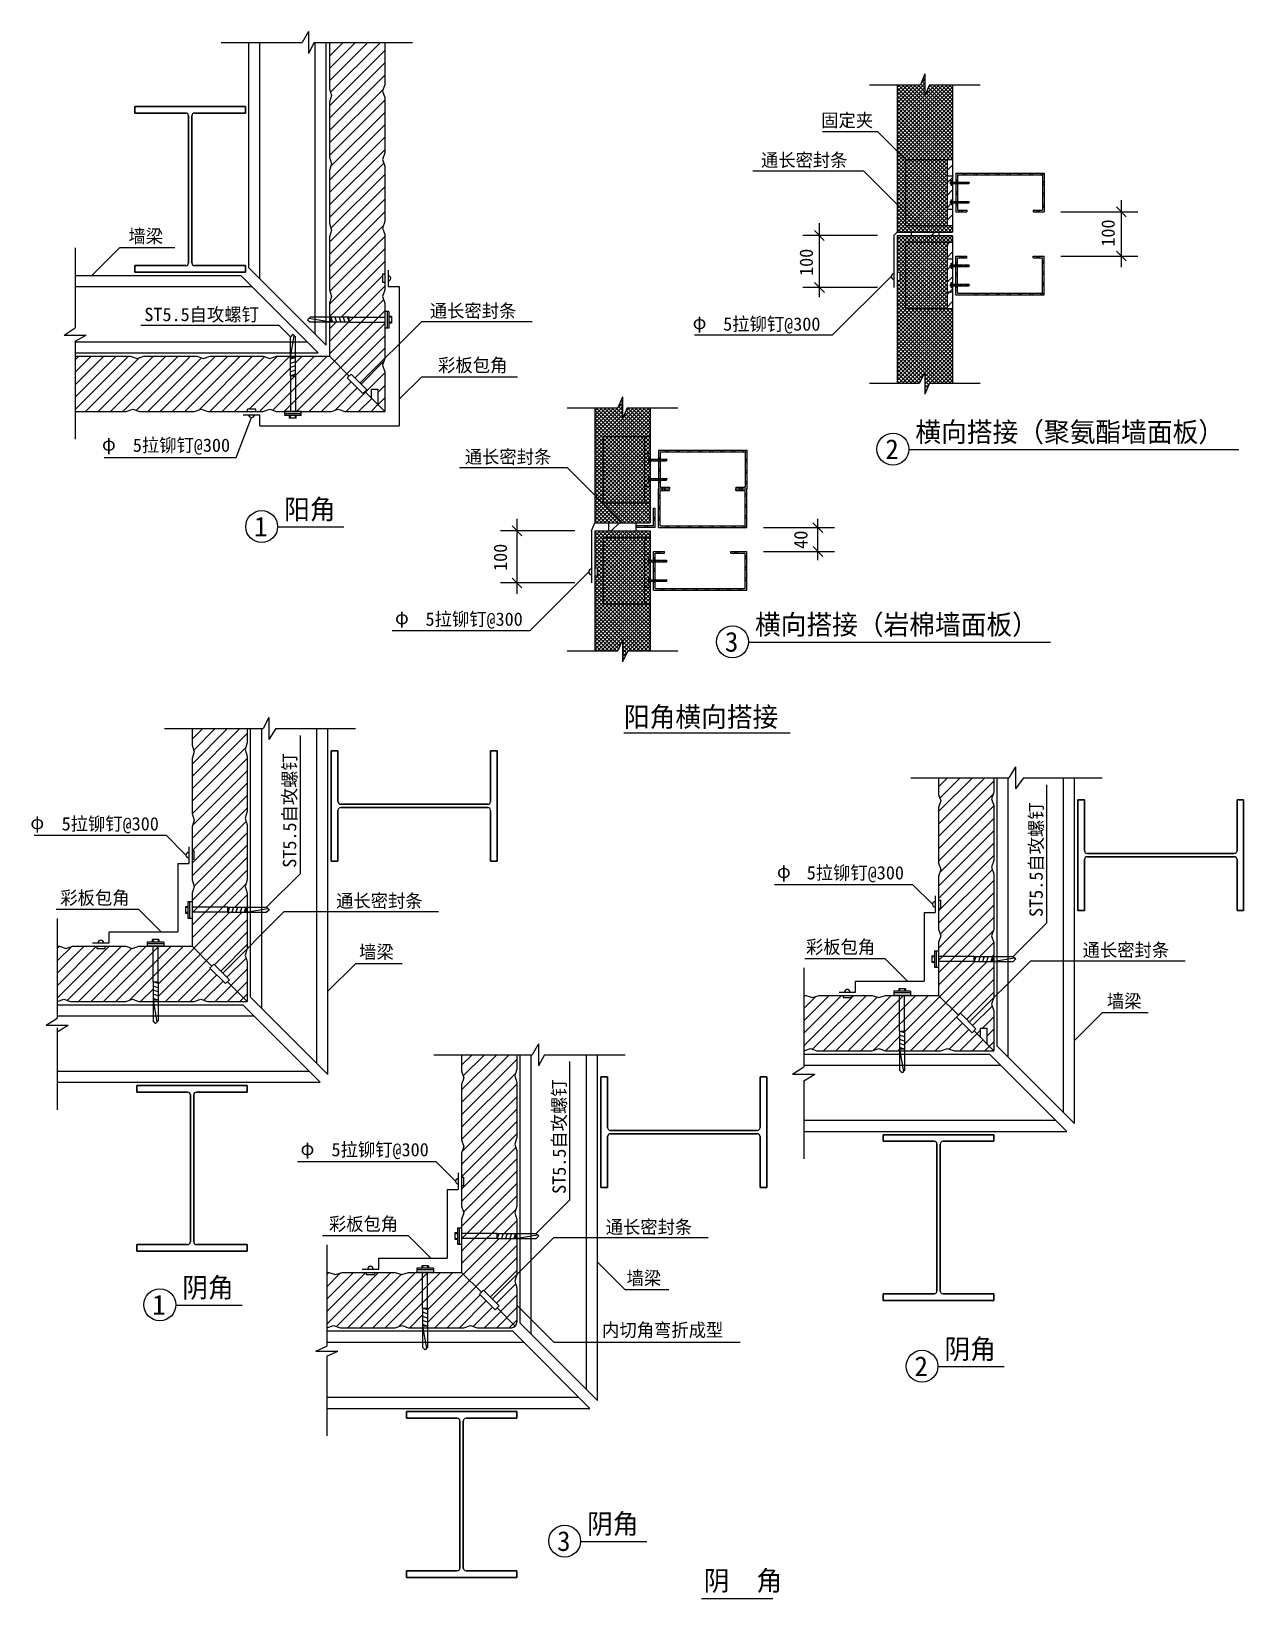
# Model space of a CAD drawing. Header units: metres. Extents: x -3135 to 18800, y -291 to 28077.
import ezdxf

# ---------------------------------------------------------------- set-up
doc = ezdxf.new("R2010")
doc.units = ezdxf.units.M
for name, color, linetype in [('1', 2, 'Continuous'), ('2', 3, 'Continuous'), ('3', 4, 'Continuous'), ('4', 5, 'Continuous'), ('5', 6, 'Continuous')]:
    doc.layers.add(name, color=color, linetype=linetype)
pattern_1 = [(45, (0, 0), (-112.2532, 112.2532), [])]
pattern_2 = [(45, (0, 0), (-224.5064, 224.5064), [])]

msp = doc.modelspace()

# ---------------------------------------------------------------- texts
for s, height, p in [('100', 241, (16467.88, 24179.63)), ('100', 241, (11006.12, 23649.68)), ('40', 245, (10909.19, 18708.17)), ('100', 241, (5471.01, 18310.26))]:
    msp.add_text(s, height=height, rotation=90).set_placement(p)
at = {"layer": '3'}
for p in [(1657.46, 12937.82), (15164.93, 12047.65), (6535.19, 7034.57)]:
    msp.add_text('ST5.5自攻螺钉', height=241, rotation=90, dxfattribs=at).set_placement(p)
at = {"layer": '4'}
for s, height, p in [('固定夹', 241, (11156.74, 26346.26)), ('通长密封条', 241, (10065.53, 25625.74)), ('墙梁', 241, (-1376.68, 24249)), ('ST5.5自攻螺钉', 241, (-1090.01, 22832.03)), ('通长密封条', 241, (4074.81, 22897.86)), ('φ', 241, (8831.12, 22686.97)), ('   5拉铆钉@300', 241, (8891.04, 22659.16)), ('彩板包角', 241, (4224.98, 21913.69)), ('横向搭接（聚氨酯墙面板）', 358, (12860.14, 20646.46)), ('φ', 241, (-1856.27, 20487.5)), ('   5拉铆钉@300', 241, (-1790.52, 20466.17)), ('通长密封条', 241, (4707.29, 20255.44)), ('2', 358, (12316.88, 20334.97)), ('阳角', 358, (1438.35, 19245.94)), ('1', 358, (895.09, 18934.45)), ('   5拉铆钉@300', 241, (3505.51, 17317.91)), ('φ', 241, (3445.92, 17346.34)), ('横向搭接（岩棉墙面板）', 358, (9957.64, 17160.39)), ('3', 358, (9414.38, 16848.9)), ('阳角横向搭接', 358, (7587.03, 15489.5)), ('φ', 241, (-3151.66, 13637.55)), ('   5拉铆钉@300', 241, (-3078.85, 13613.57)), ('φ', 241, (10356.35, 12753.21)), ('   5拉铆钉@300', 241, (10402.53, 12726.98)), ('彩板包角', 241, (-2611.43, 12273.87)), ('通长密封条', 241, (2379.18, 12218.12)), ('彩板包角', 241, (10880.96, 11383.7)), ('墙梁', 241, (2795.79, 11293.96)), ('通长密封条', 241, (15886.65, 11327.95)), ('墙梁', 241, (16326.2, 10403.79)), ('φ', 241, (1736.17, 7736.47)), ('   5拉铆钉@300', 241, (1804.24, 7715.68)), ('彩板包角', 241, (2248.62, 6370.62)), ('通长密封条', 241, (7256.92, 6314.87)), ('阴角', 358, (-404.31, 5160.69)), ('墙梁', 241, (7635.35, 5390.71)), ('1', 358, (-947.56, 4849.2)), ('内切角弯折成型', 241, (7192.45, 4450.74)), ('阴角', 358, (13387.17, 4047.78)), ('2', 358, (12843.92, 3736.29)), ('阴角', 358, (6920.41, 883.79)), ('3', 358, (6377.16, 572.3)), ('阴  角', 358, (9032.07, -144.53))]:
    msp.add_text(s, height=height, dxfattribs=at).set_placement(p)

# ---------------------------------------------------------------- blocks, each defined once
blk = doc.blocks.new('_ArchTick')
at = {"color": 6, "linetype": 'ByBlock'}
blk.add_lwpolyline([(-0.49, -0.49), (0.5, 0.5)], dxfattribs=at)

# ---------------------------------------------------------------- hatches: boundary and pattern name
at = {"layer": '5'}
h = msp.add_hatch(dxfattribs=at)
h.set_pattern_fill('_U', scale=50)
h.set_pattern_definition(pattern_1)
h.paths.add_polyline_path([(-60.88, 21236.69), (59.12, 21196.69), (774.12, 21196.69), (774.12, 21236.69), (924.12, 21236.69), (924.12, 21196.69), (1059.12, 21196.69), (1179.12, 21236.69), (1299.12, 21196.69), (1554.12, 21196.69), (1554.12, 21841.69), (1554.12, 22196.69), (1299.12, 22196.69), (1179.12, 22156.69), (1059.12, 22196.69), (99.12, 22196.69), (-20.88, 22156.69), (-140.88, 22196.69), (-1100.88, 22196.69), (-1220.88, 22156.69), (-1340.88, 22196.69), (-2340.88, 22196.69), (-2340.88, 21196.69), (-1420.88, 21196.69), (-1300.88, 21236.69), (-1180.88, 21196.69), (-180.88, 21196.69)])
h.paths.add_polyline_path([(1554.12, 21196.69), (1644.12, 21196.69), (1644.12, 21841.69), (1554.12, 21841.69)])
h.paths.add_polyline_path([(1644.12, 21196.69), (1749.12, 21196.69), (2299.12, 21196.69), (2419.12, 21236.69), (2539.12, 21196.69), (3259.12, 21196.69), (2900.54, 21555.27), (2865.19, 21519.91), (2582.34, 21802.76), (2617.7, 21838.11), (2259.12, 22196.69), (1644.12, 22196.69), (1644.12, 21841.69)])
h.paths.add_polyline_path([(3259.12, 22156.77), (3259.12, 22811.69), (2614.12, 22811.69), (2259.12, 22811.69), (2259.12, 22196.69), (2617.7, 21838.11), (2653.05, 21873.47), (2814.43, 21712.09)])
h.paths.add_polyline_path([(3259.12, 21916.69), (3219.12, 22036.69), (3259.12, 22156.69), (3259.12, 22156.77), (2814.43, 21712.09), (2935.9, 21590.63), (2900.54, 21555.27), (3019.12, 21436.69), (3019.12, 21596.69), (3139.12, 21596.69), (3139.12, 21316.69), (3259.12, 21196.69)])
h.paths.add_polyline_path([(3259.12, 22811.69), (3259.12, 22901.69), (2614.12, 22901.69), (2614.12, 22811.69)])
h.paths.add_polyline_path([(3259.12, 22901.69), (3259.12, 23006.69), (3259.12, 23156.69), (3219.12, 23276.69), (3259.12, 23396.69), (3259.12, 23531.69), (3219.12, 23531.69), (3219.12, 23681.69), (3259.12, 23681.69), (3259.12, 24396.61), (3219.12, 24516.61), (3259.12, 24636.61), (3259.12, 25636.52), (3219.12, 25756.52), (3259.12, 25876.52), (3259.12, 26876.44), (3219.12, 26996.44), (3259.12, 27116.44), (3259.12, 27876.52), (2259.12, 27876.52), (2259.12, 27036.61), (2299.12, 26916.61), (2259.12, 26796.61), (2259.12, 25796.69), (2299.12, 25676.69), (2259.12, 25556.69), (2259.12, 24596.69), (2299.12, 24476.69), (2259.12, 24356.69), (2259.12, 23396.69), (2299.12, 23276.69), (2259.12, 23156.69), (2259.12, 22901.69), (2614.12, 22901.69)])
h = msp.add_hatch(dxfattribs=at)
h.set_pattern_fill('_U', scale=50)
h.set_pattern_definition(pattern_1)
h.paths.add_polyline_path([(13533.13, 25759.97), (13433.13, 25759.97), (13433.13, 25459.97), (13533.13, 25459.97)])
h.paths.add_polyline_path([(13533.13, 25289.97), (13510.63, 25289.97), (13510.63, 25316.97), (13497.13, 25316.97), (13497.13, 25352.97), (13510.63, 25352.97), (13510.63, 25379.97), (13533.13, 25379.97), (13533.13, 25459.97), (13433.13, 25459.97), (13433.13, 24859.97), (13533.13, 24859.97), (13533.13, 24939.97), (13510.63, 24939.97), (13510.63, 24966.97), (13497.13, 24966.97), (13497.13, 25002.97), (13510.63, 25002.97), (13510.63, 25029.97), (13533.13, 25029.97)])
h.paths.add_polyline_path([(13533.13, 24859.97), (13433.13, 24859.97), (13433.13, 24559.97), (13533.13, 24559.97)])
h = msp.add_hatch(dxfattribs=at)
h.set_pattern_fill('_U', scale=100)
h.set_pattern_definition(pattern_2)
h.paths.add_polyline_path([(13283.13, 24379.97), (13283.13, 24439.97), (12783.13, 24439.97), (12783.13, 24379.97)])
h = msp.add_hatch(dxfattribs=at)
h.set_pattern_fill('_U', scale=50)
h.set_pattern_definition(pattern_1)
h.paths.add_polyline_path([(13533.13, 24259.97), (13433.13, 24259.97), (13433.13, 23959.97), (13533.13, 23959.97)])
h.paths.add_polyline_path([(13533.13, 23789.97), (13510.63, 23789.97), (13510.63, 23816.97), (13497.13, 23816.97), (13497.13, 23852.97), (13510.63, 23852.97), (13510.63, 23879.97), (13533.13, 23879.97), (13533.13, 23959.97), (13433.13, 23959.97), (13433.13, 23359.97), (13533.13, 23359.97), (13533.13, 23439.97), (13510.63, 23439.97), (13510.63, 23466.97), (13497.13, 23466.97), (13497.13, 23502.97), (13510.63, 23502.97), (13510.63, 23529.97), (13533.13, 23529.97)])
h.paths.add_polyline_path([(13533.13, 23359.97), (13433.13, 23359.97), (13433.13, 23059.97), (13533.13, 23059.97)])
h = msp.add_hatch(dxfattribs=at)
h.set_pattern_fill('_U', scale=100)
h.set_pattern_definition(pattern_2)
h.paths.add_polyline_path([(7800.9, 19183.65), (7310.9, 19183.65), (7310.9, 19033.65), (7800.9, 19033.65)])
h = msp.add_hatch(dxfattribs=at)
h.set_pattern_fill('_U', scale=50)
h.set_pattern_definition(pattern_1)
h.paths.add_polyline_path([(-1427.21, 10516.96), (-1307.21, 10556.96), (-1187.21, 10516.96), (-932.21, 10516.96), (-932.21, 10871.96), (-932.21, 11516.96), (-1187.21, 11516.96), (-1307.21, 11476.96), (-1427.21, 11516.96), (-1802.21, 11516.96), (-1802.21, 11476.96), (-1952.21, 11476.96), (-1952.21, 11516.96), (-2387.21, 11516.96), (-2507.21, 11476.96), (-2627.21, 11516.96), (-2667.21, 11516.96), (-2667.21, 10516.96), (-2547.21, 10556.96), (-2427.21, 10516.96)])
h.paths.add_polyline_path([(-932.21, 10871.96), (-842.21, 10871.96), (-842.21, 11516.96), (-932.21, 11516.96)])
h.paths.add_polyline_path([(96.02, 11123.02), (131.37, 11158.38), (-227.21, 11516.96), (-842.21, 11516.96), (-842.21, 10871.96), (-842.21, 10516.96), (-187.21, 10516.96), (-67.21, 10556.96), (52.79, 10516.96), (772.79, 10516.96), (414.21, 10875.54), (378.86, 10840.18)])
h.paths.add_polyline_path([(449.57, 10910.89), (414.21, 10875.54), (772.79, 10516.96), (772.79, 11236.96), (732.79, 11356.96), (772.79, 11476.96), (772.79, 11477.04), (328.11, 11032.36)])
h.paths.add_polyline_path([(131.37, 11158.38), (166.73, 11193.73), (328.11, 11032.36), (772.79, 11477.04), (772.79, 12131.96), (417.79, 12131.96), (-227.21, 12131.96), (-227.21, 11516.96)])
h.paths.add_polyline_path([(-227.21, 12221.96), (-227.21, 12131.96), (417.79, 12131.96), (417.79, 12221.96)])
h.paths.add_polyline_path([(-187.21, 12596.96), (-227.21, 12476.96), (-227.21, 12221.96), (417.79, 12221.96), (772.79, 12221.96), (772.79, 12476.96), (732.79, 12596.96), (772.79, 12716.96), (772.79, 13716.87), (732.78, 13836.92), (772.79, 13956.96), (772.79, 14956.87), (732.78, 15076.92), (772.79, 15196.96), (772.79, 15456.96), (-227.21, 15456.96), (-227.21, 15156.96), (-187.21, 15036.96), (-227.21, 14916.96), (-227.21, 13916.96), (-187.21, 13796.96), (-227.21, 13676.96), (-227.21, 13241.96), (-187.21, 13241.96), (-187.21, 13091.96), (-227.21, 13091.96), (-227.21, 12716.96)])
h = msp.add_hatch(dxfattribs=at)
h.set_pattern_fill('_U', scale=50)
h.set_pattern_definition(pattern_1)
h.paths.add_polyline_path([(12575.26, 10626.78), (12470.26, 10626.78), (12320.26, 10626.78), (12200.26, 10586.78), (12080.26, 10626.78), (11705.26, 10626.78), (11705.26, 10586.78), (11555.26, 10586.78), (11555.26, 10626.78), (11120.26, 10626.78), (11000.26, 10586.78), (10880.26, 10626.78), (10840.26, 10626.78), (10840.26, 9626.78), (10960.26, 9666.78), (11080.26, 9626.78), (12080.26, 9626.78), (12200.26, 9666.78), (12320.26, 9626.78), (12575.26, 9626.78), (12575.26, 9981.78)])
h.paths.add_polyline_path([(12665.26, 10626.78), (12575.26, 10626.78), (12575.26, 9981.78), (12665.26, 9981.78)])
h.paths.add_polyline_path([(13603.49, 10232.85), (13638.84, 10268.2), (13280.26, 10626.78), (12665.26, 10626.78), (12665.26, 9981.78), (12665.26, 9626.78), (13320.26, 9626.78), (13440.26, 9666.78), (13560.26, 9626.78), (14280.26, 9626.78), (13921.68, 9985.36), (13886.33, 9950.01)])
h.paths.add_polyline_path([(14280.26, 10346.78), (14240.26, 10466.78), (14280.26, 10586.78), (14280.26, 10586.87), (13835.58, 10142.18), (13957.04, 10020.72), (13921.68, 9985.36), (14040.26, 9866.78), (14040.26, 10026.78), (14160.26, 10026.78), (14160.26, 9746.78), (14280.26, 9626.78)])
h.paths.add_polyline_path([(14280.26, 11241.78), (13925.26, 11241.78), (13280.26, 11241.78), (13280.26, 11136.78), (13280.26, 10626.78), (13638.84, 10268.2), (13674.2, 10303.56), (13835.58, 10142.18), (14280.26, 10586.87)])
h.paths.add_polyline_path([(13925.26, 11331.78), (13280.26, 11331.78), (13280.26, 11241.78), (13925.26, 11241.78)])
h.paths.add_polyline_path([(14280.26, 11586.78), (14240.26, 11706.78), (14280.26, 11826.78), (14280.26, 12826.7), (14240.25, 12946.74), (14280.26, 13066.78), (14280.26, 14066.7), (14240.25, 14186.74), (14280.26, 14306.78), (14280.26, 14566.78), (13280.26, 14566.78), (13280.26, 14266.78), (13320.26, 14146.78), (13280.26, 14026.78), (13280.26, 13026.78), (13320.26, 12906.78), (13280.26, 12786.78), (13280.26, 12351.78), (13320.26, 12351.78), (13320.26, 12201.78), (13280.26, 12201.78), (13280.26, 11826.78), (13320.26, 11706.78), (13280.26, 11586.78), (13280.26, 11331.78), (13925.26, 11331.78), (14280.26, 11331.78)])
h = msp.add_hatch(dxfattribs=at)
h.set_pattern_fill('_U', scale=50)
h.set_pattern_definition(pattern_1)
h.paths.add_polyline_path([(3945.53, 5613.7), (3840.53, 5613.7), (3690.53, 5613.7), (3570.53, 5573.7), (3450.53, 5613.7), (3075.53, 5613.7), (3075.53, 5573.7), (2925.53, 5573.7), (2925.53, 5613.7), (2490.53, 5613.7), (2370.53, 5573.7), (2250.53, 5613.7), (2210.53, 5613.7), (2210.53, 4613.7), (2330.53, 4653.7), (2450.53, 4613.7), (3450.53, 4613.7), (3570.53, 4653.7), (3690.53, 4613.7), (3945.53, 4613.7), (3945.53, 4968.7)])
h.paths.add_polyline_path([(4035.53, 5613.7), (3945.53, 5613.7), (3945.53, 4968.7), (4035.53, 4968.7)])
h.paths.add_polyline_path([(4973.75, 5219.77), (5009.11, 5255.13), (4650.53, 5613.7), (4035.53, 5613.7), (4035.53, 4968.7), (4035.53, 4613.7), (4690.53, 4613.7), (4810.53, 4653.7), (4930.53, 4613.7), (5550.53, 4613.7, 0.2), (5621.24, 4642.99), (5291.95, 4972.28), (5256.59, 4936.93)])
h.paths.add_polyline_path([(5650.53, 5333.7), (5610.53, 5453.7), (5650.53, 5573.7), (5650.53, 5573.79), (5205.84, 5129.1), (5327.31, 5007.64), (5291.95, 4972.28), (5621.24, 4642.99, 0.2), (5650.53, 4713.7)])
h.paths.add_polyline_path([(5650.53, 6228.7), (5295.53, 6228.7), (4650.53, 6228.7), (4650.53, 6123.7), (4650.53, 5613.7), (5009.11, 5255.13), (5044.46, 5290.48), (5205.84, 5129.1), (5650.53, 5573.79)])
h.paths.add_polyline_path([(5295.53, 6318.7), (4650.53, 6318.7), (4650.53, 6228.7), (5295.53, 6228.7)])
h.paths.add_polyline_path([(5610.53, 6693.7), (5650.53, 6813.7), (5650.53, 7813.62), (5610.51, 7933.66), (5650.53, 8053.7), (5650.53, 9053.62), (5610.51, 9173.66), (5650.53, 9293.7), (5650.53, 9553.7), (4650.53, 9553.7), (4650.53, 9253.7), (4690.53, 9133.7), (4650.53, 9013.7), (4650.53, 8013.7), (4690.53, 7893.7), (4650.53, 7773.7), (4650.53, 7338.7), (4690.53, 7338.7), (4690.53, 7188.7), (4650.53, 7188.7), (4650.53, 6813.7), (4690.53, 6693.7), (4650.53, 6573.7), (4650.53, 6318.7), (5295.53, 6318.7), (5650.53, 6318.7), (5650.53, 6573.7)])

# ---------------------------------------------------------------- linework, layer by layer
for p, q in [((12683.13, 25759.97), (13533.13, 25759.97)), ((12683.13, 25759.97), (12683.13, 24559.97)), ((13433.13, 25759.97), (13433.13, 24559.97)), ((13433.13, 25459.97), (13533.13, 25459.97)), ((13433.13, 24859.97), (13533.13, 24859.97)), ((12683.13, 24559.97), (13533.13, 24559.97)), ((12683.13, 24259.97), (12683.13, 23059.97)), ((12683.13, 24259.97), (13533.13, 24259.97)), ((13433.13, 24259.97), (13433.13, 23059.97)), ((13433.13, 23959.97), (13533.13, 23959.97)), ((13433.13, 23359.97), (13533.13, 23359.97)), ((12683.13, 23059.97), (13533.13, 23059.97)), ((2614.12, 22901.69), (3259.12, 22901.69)), ((2614.12, 22811.69), (3259.12, 22811.69)), ((1554.12, 21841.69), (1554.12, 21196.69)), ((1644.12, 21841.69), (1644.12, 21196.69)), ((7210.9, 20743.65), (7210.9, 19543.65)), ((7210.9, 20743.65), (8060.9, 20743.65)), ((7960.9, 20743.65), (7960.9, 19543.65)), ((7960.9, 20443.65), (8060.9, 20443.65)), ((12743.43, 20508.42), (18710.91, 20508.42)), ((7960.9, 19843.65), (8060.9, 19843.65)), ((7210.9, 19543.65), (8060.9, 19543.65)), ((1321.64, 19107.9), (2520.42, 19107.9)), ((7210.9, 18913.65), (7210.9, 17713.65)), ((7210.9, 18913.65), (8060.9, 18913.65)), ((7960.9, 18913.65), (7960.9, 17713.65)), ((7960.9, 18613.65), (8060.9, 18613.65)), ((7960.9, 18013.65), (8060.9, 18013.65)), ((7210.9, 17713.65), (8060.9, 17713.65)), ((9840.94, 17022.35), (15304.66, 17022.35)), ((7583.63, 15377.68), (10597.83, 15377.68)), ((417.79, 12221.96), (-227.21, 12221.96)), ((417.79, 12131.96), (-227.21, 12131.96)), ((-932.21, 10871.96), (-932.21, 11516.96)), ((-842.21, 10871.96), (-842.21, 11516.96)), ((13925.26, 11331.78), (13280.26, 11331.78)), ((13925.26, 11241.78), (13280.26, 11241.78)), ((12575.26, 9981.78), (12575.26, 10626.78)), ((12665.26, 9981.78), (12665.26, 10626.78)), ((5295.53, 6318.7), (4650.53, 6318.7)), ((5295.53, 6228.7), (4650.53, 6228.7)), ((3945.53, 4968.7), (3945.53, 5613.7)), ((4035.53, 4968.7), (4035.53, 5613.7)), ((-521.01, 5022.65), (677.76, 5022.65)), ((13270.47, 3909.74), (14469.24, 3909.74)), ((6803.71, 745.75), (8002.48, 745.75)), ((8989.56, -290.93), (10283.48, -290.93))]:
    msp.add_line(p, q)
at = {"layer": '1'}
for p, q in [((2259.12, 27876.52), (2259.12, 27036.61)), ((3259.12, 27876.52), (3259.12, 27116.36)), ((2259.12, 27036.61), (2299.12, 26916.61)), ((3259.12, 27116.44), (3219.12, 26996.44)), ((3219.12, 26996.44), (3259.12, 26876.44)), ((3259.12, 27116.44), (3259.12, 27116.36)), ((12533.13, 27109.97), (12533.13, 24439.97)), ((13533.13, 27109.97), (13533.13, 24439.97)), ((-1260.88, 26716.69), (-1260.88, 26596.69)), ((-1260.88, 26596.69), (-1260.88, 26716.69)), ((739.12, 26716.69), (-1260.88, 26716.69)), ((-1260.88, 26716.69), (739.12, 26716.69)), ((739.12, 26596.69), (739.12, 26716.69)), ((739.12, 26716.69), (739.12, 26596.69)), ((2299.12, 26916.61), (2259.12, 26796.61)), ((2259.12, 26796.61), (2259.12, 25796.69)), ((3259.12, 26876.44), (3259.12, 25876.44)), ((-340.88, 26596.69), (-1260.88, 26596.69)), ((-1260.88, 26596.69), (-340.88, 26596.69)), ((-290.88, 26546.69), (-290.88, 23886.69)), ((-290.88, 23886.69), (-290.88, 26546.69)), ((-230.88, 26546.69), (-230.88, 23886.69)), ((-230.88, 23886.69), (-230.88, 26546.69)), ((739.12, 26596.69), (-180.88, 26596.69)), ((-180.88, 26596.69), (739.12, 26596.69)), ((3259.12, 25876.52), (3219.12, 25756.52)), ((3259.12, 25876.52), (3259.12, 25876.44)), ((2259.12, 25796.69), (2299.12, 25676.69)), ((2299.12, 25676.69), (2259.12, 25556.69)), ((2259.12, 25556.69), (2259.12, 24596.69)), ((3219.12, 25756.52), (3259.12, 25636.52)), ((3259.12, 25636.52), (3259.12, 24636.52)), ((2259.12, 24596.69), (2299.12, 24476.69)), ((2299.12, 24476.69), (2259.12, 24356.69)), ((3259.12, 24636.61), (3219.12, 24516.61)), ((3219.12, 24516.61), (3259.12, 24396.61)), ((3259.12, 24396.61), (3259.12, 23396.61)), ((12473.13, 24379.97), (12533.13, 24439.97)), ((2259.12, 24356.69), (2259.12, 23396.69)), ((12473.13, 24379.97), (12473.13, 23439.97)), ((12533.13, 24379.97), (12533.13, 21709.97)), ((13533.13, 24379.97), (13533.13, 21709.97)), ((-1260.88, 23836.69), (-340.88, 23836.69)), ((-340.88, 23836.69), (-1260.88, 23836.69)), ((-1260.88, 23836.69), (-1260.88, 23716.69)), ((-1260.88, 23716.69), (-1260.88, 23836.69)), ((-180.88, 23836.69), (739.12, 23836.69)), ((739.12, 23836.69), (-180.88, 23836.69)), ((739.12, 23716.69), (739.12, 23836.69)), ((739.12, 23836.69), (739.12, 23716.69)), ((-1260.88, 23716.69), (739.12, 23716.69)), ((739.12, 23716.69), (-1260.88, 23716.69)), ((3319.12, 23756.69), (3319.12, 23456.69)), ((2259.12, 23396.69), (2299.12, 23276.69)), ((2299.12, 23276.69), (2259.12, 23156.69)), ((3259.12, 23396.69), (3219.12, 23276.69)), ((3219.12, 23276.69), (3259.12, 23156.69)), ((3319.12, 23456.69), (3519.12, 23456.69)), ((3519.12, 23456.69), (3519.12, 20936.69)), ((2259.12, 23156.69), (2259.12, 22196.69)), ((3259.12, 23156.69), (3259.12, 22156.69)), ((-2340.88, 22196.69), (-1340.88, 22196.69)), ((-1340.88, 22196.69), (-1220.88, 22156.69)), ((-1220.88, 22156.69), (-1100.88, 22196.69)), ((-1100.88, 22196.69), (-140.88, 22196.69)), ((-140.88, 22196.69), (-20.88, 22156.69)), ((-20.88, 22156.69), (99.12, 22196.69)), ((99.12, 22196.69), (1059.12, 22196.69)), ((1059.12, 22196.69), (1179.12, 22156.69)), ((1179.12, 22156.69), (1299.12, 22196.69)), ((1299.12, 22196.69), (2259.12, 22196.69)), ((3259.12, 22156.69), (3219.12, 22036.69)), ((3219.12, 22036.69), (3259.12, 21916.69)), ((3259.12, 21916.69), (3259.12, 21196.69)), ((3019.12, 21436.69), (3019.12, 21596.69)), ((3139.12, 21596.69), (3019.12, 21596.69)), ((3139.12, 21316.69), (3139.12, 21596.69)), ((-2340.88, 21196.69), (-1420.88, 21196.69)), ((-1420.88, 21196.69), (-1300.88, 21236.69)), ((-1300.88, 21236.69), (-1180.88, 21196.69)), ((-1180.88, 21196.69), (-180.88, 21196.69)), ((-180.88, 21196.69), (-60.88, 21236.69)), ((-60.88, 21236.69), (59.12, 21196.69)), ((59.12, 21196.69), (1059.12, 21196.69)), ((699.12, 21136.69), (999.12, 21136.69)), ((999.12, 20936.69), (999.12, 21136.69)), ((1059.12, 21196.69), (1179.12, 21236.69)), ((1179.12, 21236.69), (1299.12, 21196.69)), ((1299.12, 21196.69), (2299.12, 21196.69)), ((2299.12, 21196.69), (2419.12, 21236.69)), ((2419.12, 21236.69), (2539.12, 21196.69)), ((2539.12, 21196.69), (3259.12, 21196.69)), ((7060.9, 21263.65), (7060.9, 19183.65)), ((8060.9, 21263.65), (8060.9, 19183.65)), ((999.12, 20936.69), (3519.12, 20936.69)), ((7000.9, 19033.65), (7060.9, 19183.65)), ((7000.9, 19033.65), (7000.9, 18093.65)), ((7060.9, 19033.65), (7060.9, 16863.65)), ((8060.9, 19033.65), (8060.9, 16863.65)), ((-227.21, 15456.96), (-227.21, 15156.96)), ((772.79, 15456.96), (772.79, 15196.87)), ((-227.21, 15156.96), (-187.21, 15036.96)), ((-187.21, 15036.96), (-227.21, 14916.96)), ((772.79, 15196.96), (732.79, 15076.96)), ((772.79, 15196.87), (732.79, 15076.87)), ((732.79, 15076.96), (772.79, 14956.96)), ((732.79, 15076.87), (772.79, 14956.87)), ((772.79, 15196.96), (772.79, 15196.87)), ((2412.79, 15056.96), (2292.79, 15056.96)), ((2292.79, 15056.96), (2412.79, 15056.96)), ((2292.79, 15056.96), (2292.79, 13056.96)), ((2292.79, 13056.96), (2292.79, 15056.96)), ((2412.79, 15056.96), (2412.79, 14136.96)), ((2412.79, 14136.96), (2412.79, 15056.96)), ((5292.79, 15056.96), (5172.79, 15056.96)), ((5172.79, 15056.96), (5292.79, 15056.96)), ((5172.79, 14136.96), (5172.79, 15056.96)), ((5172.79, 15056.96), (5172.79, 14136.96)), ((5292.79, 13056.96), (5292.79, 15056.96)), ((5292.79, 15056.96), (5292.79, 13056.96)), ((-227.21, 14916.96), (-227.21, 13916.96)), ((772.79, 14956.87), (772.79, 13956.87)), ((13280.26, 14566.78), (13280.26, 14266.78)), ((14280.26, 14566.78), (14280.26, 14306.7)), ((13280.26, 14266.78), (13320.26, 14146.78)), ((14280.26, 14306.78), (14240.26, 14186.78)), ((14280.26, 14306.7), (14240.26, 14186.7)), ((14240.26, 14186.78), (14280.26, 14066.78)), ((14240.26, 14186.7), (14280.26, 14066.7)), ((14280.26, 14306.78), (14280.26, 14306.7)), ((-227.21, 13916.96), (-187.21, 13796.96)), ((772.79, 13956.96), (732.79, 13836.96)), ((772.79, 13956.87), (732.79, 13836.87)), ((772.79, 13956.96), (772.79, 13956.87)), ((2412.79, 13976.96), (2412.79, 13056.96)), ((2412.79, 13056.96), (2412.79, 13976.96)), ((2462.79, 14086.96), (5122.79, 14086.96)), ((5122.79, 14086.96), (2462.79, 14086.96)), ((2462.79, 14026.96), (5122.79, 14026.96)), ((5122.79, 14026.96), (2462.79, 14026.96)), ((5172.79, 13056.96), (5172.79, 13976.96)), ((5172.79, 13976.96), (5172.79, 13056.96)), ((13320.26, 14146.78), (13280.26, 14026.78)), ((13280.26, 14026.78), (13280.26, 13026.78)), ((14280.26, 14066.7), (14280.26, 13066.7)), ((15800.26, 12166.78), (15800.26, 14166.78)), ((15800.26, 14166.78), (15800.26, 12166.78)), ((15800.26, 14166.78), (15920.26, 14166.78)), ((15920.26, 14166.78), (15800.26, 14166.78)), ((15920.26, 13246.78), (15920.26, 14166.78)), ((15920.26, 14166.78), (15920.26, 13246.78)), ((18680.26, 14166.78), (18680.26, 13246.78)), ((18680.26, 13246.78), (18680.26, 14166.78)), ((18680.26, 14166.78), (18800.26, 14166.78)), ((18800.26, 14166.78), (18680.26, 14166.78)), ((18800.26, 14166.78), (18800.26, 12166.78)), ((18800.26, 12166.78), (18800.26, 14166.78)), ((-187.21, 13796.96), (-227.21, 13676.96)), ((-227.21, 13676.96), (-227.21, 12716.96)), ((732.79, 13836.96), (772.79, 13716.96)), ((732.79, 13836.87), (772.79, 13716.87)), ((772.79, 13716.87), (772.79, 12716.87)), ((-287.21, 13316.96), (-287.21, 13016.96)), ((2292.79, 13056.96), (2412.79, 13056.96)), ((2412.79, 13056.96), (2292.79, 13056.96)), ((5172.79, 13056.96), (5292.79, 13056.96)), ((5292.79, 13056.96), (5172.79, 13056.96)), ((14280.26, 13066.78), (14240.26, 12946.78)), ((14280.26, 13066.7), (14240.26, 12946.7)), ((14280.26, 13066.78), (14280.26, 13066.7)), ((15920.26, 12166.78), (15920.26, 13086.78)), ((15920.26, 13086.78), (15920.26, 12166.78)), ((18630.26, 13196.78), (15970.26, 13196.78)), ((15970.26, 13196.78), (18630.26, 13196.78)), ((18630.26, 13136.78), (15970.26, 13136.78)), ((15970.26, 13136.78), (18630.26, 13136.78)), ((18680.26, 13086.78), (18680.26, 12166.78)), ((18680.26, 12166.78), (18680.26, 13086.78)), ((-487.21, 13016.96), (-287.21, 13016.96)), ((-487.21, 13016.96), (-487.21, 11776.96)), ((13280.26, 13026.78), (13320.26, 12906.78)), ((13320.26, 12906.78), (13280.26, 12786.78)), ((13280.26, 12786.78), (13280.26, 11826.78)), ((14240.26, 12946.78), (14280.26, 12826.78)), ((14240.26, 12946.7), (14280.26, 12826.7)), ((14280.26, 12826.7), (14280.26, 11826.7)), ((-227.21, 12716.96), (-187.21, 12596.96)), ((-187.21, 12596.96), (-227.21, 12476.96)), ((772.79, 12716.96), (732.79, 12596.96)), ((732.79, 12596.96), (772.79, 12476.96)), ((-227.21, 12476.96), (-227.21, 11516.96)), ((772.79, 12476.96), (772.79, 11476.96)), ((13220.26, 12426.78), (13220.26, 12126.78)), ((13020.26, 12126.78), (13220.26, 12126.78)), ((13020.26, 12126.78), (13020.26, 10886.78)), ((15920.26, 12166.78), (15800.26, 12166.78)), ((15800.26, 12166.78), (15920.26, 12166.78)), ((18800.26, 12166.78), (18680.26, 12166.78)), ((18680.26, 12166.78), (18800.26, 12166.78)), ((-1727.21, 11576.96), (-1727.21, 11776.96)), ((-1727.21, 11776.96), (-487.21, 11776.96)), ((13280.26, 11826.78), (13320.26, 11706.78)), ((13320.26, 11706.78), (13280.26, 11586.78)), ((14280.26, 11826.78), (14240.26, 11706.78)), ((14240.26, 11706.78), (14280.26, 11586.78)), ((-2667.21, 11516.96), (-2627.21, 11516.96)), ((-2627.21, 11516.96), (-2507.21, 11476.96)), ((-2507.21, 11476.96), (-2387.21, 11516.96)), ((-2387.21, 11516.96), (-1427.21, 11516.96)), ((-2027.21, 11576.96), (-1727.21, 11576.96)), ((-1427.21, 11516.96), (-1307.21, 11476.96)), ((-1307.21, 11476.96), (-1187.21, 11516.96)), ((-1187.21, 11516.96), (-227.21, 11516.96)), ((772.79, 11476.96), (732.79, 11356.96)), ((732.79, 11356.96), (772.79, 11236.96)), ((13280.26, 11586.78), (13280.26, 10626.78)), ((14280.26, 11586.78), (14280.26, 10586.78)), ((772.79, 11236.96), (772.79, 10516.96)), ((11780.26, 10686.78), (11780.26, 10886.78)), ((11780.26, 10886.78), (13020.26, 10886.78)), ((-2667.21, 10516.96), (-2547.21, 10556.96)), ((-2547.21, 10556.96), (-2427.21, 10516.96)), ((-2427.21, 10516.96), (-1427.21, 10516.96)), ((-1427.21, 10516.96), (-1307.21, 10556.96)), ((-1307.21, 10556.96), (-1187.21, 10516.96)), ((-1187.21, 10516.96), (-187.21, 10516.96)), ((-187.21, 10516.96), (-67.21, 10556.96)), ((-67.21, 10556.96), (52.79, 10516.96)), ((52.79, 10516.96), (772.79, 10516.96)), ((10840.26, 10626.78), (10880.26, 10626.78)), ((10880.26, 10626.78), (11000.26, 10586.78)), ((11000.26, 10586.78), (11120.26, 10626.78)), ((11120.26, 10626.78), (12080.26, 10626.78)), ((11480.26, 10686.78), (11780.26, 10686.78)), ((12080.26, 10626.78), (12200.26, 10586.78)), ((12200.26, 10586.78), (12320.26, 10626.78)), ((12320.26, 10626.78), (13280.26, 10626.78)), ((14280.26, 10586.78), (14240.26, 10466.78)), ((14240.26, 10466.78), (14280.26, 10346.78)), ((14280.26, 10346.78), (14280.26, 9626.78)), ((14040.26, 9866.78), (14040.26, 10026.78)), ((14160.26, 10026.78), (14040.26, 10026.78)), ((14160.26, 9746.78), (14160.26, 10026.78)), ((10840.26, 9626.78), (10960.26, 9666.78)), ((10960.26, 9666.78), (11080.26, 9626.78)), ((12080.26, 9626.78), (12200.26, 9666.78)), ((12200.26, 9666.78), (12320.26, 9626.78)), ((13320.26, 9626.78), (13440.26, 9666.78)), ((13440.26, 9666.78), (13560.26, 9626.78)), ((4650.53, 9553.7), (4650.53, 9253.7)), ((5650.53, 9553.7), (5650.53, 9293.62)), ((11080.26, 9626.78), (12080.26, 9626.78)), ((12320.26, 9626.78), (13320.26, 9626.78)), ((13560.26, 9626.78), (14280.26, 9626.78)), ((4650.53, 9253.7), (4690.53, 9133.7)), ((4690.53, 9133.7), (4650.53, 9013.7)), ((5650.53, 9293.7), (5610.53, 9173.7)), ((5650.53, 9293.62), (5610.53, 9173.62)), ((5610.53, 9173.7), (5650.53, 9053.7)), ((5610.53, 9173.62), (5650.53, 9053.62)), ((5650.53, 9293.7), (5650.53, 9293.62)), ((7290.53, 9153.7), (7170.53, 9153.7)), ((7170.53, 9153.7), (7290.53, 9153.7)), ((7170.53, 9153.7), (7170.53, 7153.7)), ((7170.53, 7153.7), (7170.53, 9153.7)), ((7290.53, 9153.7), (7290.53, 8233.7)), ((7290.53, 8233.7), (7290.53, 9153.7)), ((10050.53, 8233.7), (10050.53, 9153.7)), ((10050.53, 9153.7), (10050.53, 8233.7)), ((10170.53, 9153.7), (10050.53, 9153.7)), ((10050.53, 9153.7), (10170.53, 9153.7)), ((10170.53, 7153.7), (10170.53, 9153.7)), ((10170.53, 9153.7), (10170.53, 7153.7)), ((-1227.21, 8876.96), (-1227.21, 8996.96)), ((-1227.21, 8996.96), (-1227.21, 8876.96)), ((-1227.21, 8996.96), (772.79, 8996.96)), ((772.79, 8996.96), (-1227.21, 8996.96)), ((-1227.21, 8876.96), (-307.21, 8876.96)), ((-307.21, 8876.96), (-1227.21, 8876.96)), ((-257.21, 6166.96), (-257.21, 8826.96)), ((-257.21, 8826.96), (-257.21, 6166.96)), ((-197.21, 6166.96), (-197.21, 8826.96)), ((-197.21, 8826.96), (-197.21, 6166.96)), ((-147.21, 8876.96), (772.79, 8876.96)), ((772.79, 8876.96), (-147.21, 8876.96)), ((772.79, 8996.96), (772.79, 8876.96)), ((772.79, 8876.96), (772.79, 8996.96)), ((4650.53, 9013.7), (4650.53, 8013.7)), ((5650.53, 9053.62), (5650.53, 8053.62)), ((4650.53, 8013.7), (4690.53, 7893.7)), ((5650.53, 8053.7), (5610.53, 7933.7)), ((5650.53, 8053.62), (5610.53, 7933.62)), ((5650.53, 8053.7), (5650.53, 8053.62)), ((7290.53, 8073.7), (7290.53, 7153.7)), ((7290.53, 7153.7), (7290.53, 8073.7)), ((7340.53, 8183.7), (10000.53, 8183.7)), ((10000.53, 8183.7), (7340.53, 8183.7)), ((7340.53, 8123.7), (10000.53, 8123.7)), ((10000.53, 8123.7), (7340.53, 8123.7)), ((10050.53, 7153.7), (10050.53, 8073.7)), ((10050.53, 8073.7), (10050.53, 7153.7)), ((14280.26, 8106.78), (12280.26, 8106.78)), ((12280.26, 8106.78), (14280.26, 8106.78)), ((12280.26, 8106.78), (12280.26, 7986.78)), ((12280.26, 7986.78), (12280.26, 8106.78)), ((13200.26, 7986.78), (12280.26, 7986.78)), ((12280.26, 7986.78), (13200.26, 7986.78)), ((14280.26, 7986.78), (13360.26, 7986.78)), ((13360.26, 7986.78), (14280.26, 7986.78)), ((14280.26, 7986.78), (14280.26, 8106.78)), ((14280.26, 8106.78), (14280.26, 7986.78)), ((4690.53, 7893.7), (4650.53, 7773.7)), ((4650.53, 7773.7), (4650.53, 6813.7)), ((5610.53, 7933.7), (5650.53, 7813.7)), ((5610.53, 7933.62), (5650.53, 7813.62)), ((5650.53, 7813.62), (5650.53, 6813.62)), ((13250.26, 7936.78), (13250.26, 5276.78)), ((13250.26, 5276.78), (13250.26, 7936.78)), ((13310.26, 7936.78), (13310.26, 5276.78)), ((13310.26, 5276.78), (13310.26, 7936.78)), ((4590.53, 7413.7), (4590.53, 7113.7)), ((4390.53, 7113.7), (4590.53, 7113.7)), ((4390.53, 7113.7), (4390.53, 5873.7)), ((7170.53, 7153.7), (7290.53, 7153.7)), ((7290.53, 7153.7), (7170.53, 7153.7)), ((10050.53, 7153.7), (10170.53, 7153.7)), ((10170.53, 7153.7), (10050.53, 7153.7)), ((4650.53, 6813.7), (4690.53, 6693.7)), ((5650.53, 6813.7), (5610.53, 6693.7)), ((4690.53, 6693.7), (4650.53, 6573.7)), ((4650.53, 6573.7), (4650.53, 5613.7)), ((5610.53, 6693.7), (5650.53, 6573.7)), ((5650.53, 6573.7), (5650.53, 5573.7)), ((-307.21, 6116.96), (-1227.21, 6116.96)), ((-1227.21, 6116.96), (-307.21, 6116.96)), ((-1227.21, 5996.96), (-1227.21, 6116.96)), ((-1227.21, 6116.96), (-1227.21, 5996.96)), ((772.79, 5996.96), (-1227.21, 5996.96)), ((-1227.21, 5996.96), (772.79, 5996.96)), ((772.79, 6116.96), (-147.21, 6116.96)), ((-147.21, 6116.96), (772.79, 6116.96)), ((772.79, 6116.96), (772.79, 5996.96)), ((772.79, 5996.96), (772.79, 6116.96)), ((2850.53, 5673.7), (3150.53, 5673.7)), ((3150.53, 5873.7), (4390.53, 5873.7)), ((3150.53, 5673.7), (3150.53, 5873.7)), ((2210.53, 5613.7), (2250.53, 5613.7)), ((2250.53, 5613.7), (2370.53, 5573.7)), ((2370.53, 5573.7), (2490.53, 5613.7)), ((2490.53, 5613.7), (3450.53, 5613.7)), ((3450.53, 5613.7), (3570.53, 5573.7)), ((3570.53, 5573.7), (3690.53, 5613.7)), ((3690.53, 5613.7), (4650.53, 5613.7)), ((5650.53, 5573.7), (5610.53, 5453.7)), ((5610.53, 5453.7), (5650.53, 5333.7)), ((5650.53, 5333.7), (5650.53, 4713.7)), ((12280.26, 5226.78), (13200.26, 5226.78)), ((13200.26, 5226.78), (12280.26, 5226.78)), ((12280.26, 5226.78), (12280.26, 5106.78)), ((12280.26, 5106.78), (12280.26, 5226.78)), ((12280.26, 5106.78), (14280.26, 5106.78)), ((14280.26, 5106.78), (12280.26, 5106.78)), ((13360.26, 5226.78), (14280.26, 5226.78)), ((14280.26, 5226.78), (13360.26, 5226.78)), ((14280.26, 5106.78), (14280.26, 5226.78)), ((14280.26, 5226.78), (14280.26, 5106.78)), ((2210.53, 4613.7), (2330.53, 4653.7)), ((2330.53, 4653.7), (2450.53, 4613.7)), ((2450.53, 4613.7), (3450.53, 4613.7)), ((3450.53, 4613.7), (3570.53, 4653.7)), ((3570.53, 4653.7), (3690.53, 4613.7)), ((3690.53, 4613.7), (4690.53, 4613.7)), ((4690.53, 4613.7), (4810.53, 4653.7)), ((4810.53, 4653.7), (4930.53, 4613.7)), ((4930.53, 4613.7), (5550.53, 4613.7)), ((3650.53, 3093.7), (5650.53, 3093.7)), ((5650.53, 3093.7), (3650.53, 3093.7)), ((3650.53, 2973.7), (3650.53, 3093.7)), ((3650.53, 3093.7), (3650.53, 2973.7)), ((3650.53, 2973.7), (4570.53, 2973.7)), ((4570.53, 2973.7), (3650.53, 2973.7)), ((4620.53, 263.7), (4620.53, 2923.7)), ((4620.53, 2923.7), (4620.53, 263.7)), ((4680.53, 263.7), (4680.53, 2923.7)), ((4680.53, 2923.7), (4680.53, 263.7)), ((4730.53, 2973.7), (5650.53, 2973.7)), ((5650.53, 2973.7), (4730.53, 2973.7)), ((5650.53, 3093.7), (5650.53, 2973.7)), ((5650.53, 2973.7), (5650.53, 3093.7)), ((4570.53, 213.7), (3650.53, 213.7)), ((3650.53, 213.7), (4570.53, 213.7)), ((3650.53, 93.7), (3650.53, 213.7)), ((3650.53, 213.7), (3650.53, 93.7)), ((5650.53, 93.7), (3650.53, 93.7)), ((3650.53, 93.7), (5650.53, 93.7)), ((5650.53, 213.7), (4730.53, 213.7)), ((4730.53, 213.7), (5650.53, 213.7)), ((5650.53, 213.7), (5650.53, 93.7)), ((5650.53, 93.7), (5650.53, 213.7))]:
    msp.add_line(p, q, dxfattribs=at)
for centre in [(12454.27, 20513.97), (1032.48, 19113.45), (9551.78, 17027.9), (-810.17, 5028.2), (12981.31, 3915.29), (6514.55, 751.3)]:
    msp.add_circle(centre, 288.52, dxfattribs=at)
for centre, radius, start, end in [((-340.88, 26546.69), 50, 0, 90), ((-340.88, 26546.69), 50, 0, 90), ((-180.88, 26546.69), 50, 90, 180), ((-180.88, 26546.69), 50, 90, 180), ((-340.88, 23886.69), 50, 270, 0), ((-340.88, 23886.69), 50, 270, 0), ((-180.88, 23886.69), 50, 180, 270), ((-180.88, 23886.69), 50, 180, 270), ((2462.79, 14136.96), 50, 180, 270), ((2462.79, 14136.96), 50, 180, 270), ((2462.79, 13976.96), 50, 90, 180), ((2462.79, 13976.96), 50, 90, 180), ((5122.79, 14136.96), 50, 270, 0), ((5122.79, 14136.96), 50, 270, 0), ((5122.79, 13976.96), 50, 0, 90), ((5122.79, 13976.96), 50, 0, 90), ((15970.26, 13246.78), 50, 180, 270), ((15970.26, 13246.78), 50, 180, 270), ((15970.26, 13086.78), 50, 90, 180), ((15970.26, 13086.78), 50, 90, 180), ((18630.26, 13246.78), 50, 270, 0), ((18630.26, 13246.78), 50, 270, 0), ((18630.26, 13086.78), 50, 0, 90), ((18630.26, 13086.78), 50, 0, 90), ((-307.21, 8826.96), 50, 0, 90), ((-307.21, 8826.96), 50, 0, 90), ((-147.21, 8826.96), 50, 90, 180), ((-147.21, 8826.96), 50, 90, 180), ((7340.53, 8233.7), 50, 180, 270), ((7340.53, 8233.7), 50, 180, 270), ((10000.53, 8233.7), 50, 270, 0), ((10000.53, 8233.7), 50, 270, 0), ((7340.53, 8073.7), 50, 90, 180), ((7340.53, 8073.7), 50, 90, 180), ((10000.53, 8073.7), 50, 0, 90), ((10000.53, 8073.7), 50, 0, 90), ((13200.26, 7936.78), 50, 0, 90), ((13200.26, 7936.78), 50, 0, 90), ((13360.26, 7936.78), 50, 90, 180), ((13360.26, 7936.78), 50, 90, 180), ((-307.21, 6166.96), 50, 270, 0), ((-307.21, 6166.96), 50, 270, 0), ((-147.21, 6166.96), 50, 180, 270), ((-147.21, 6166.96), 50, 180, 270), ((13200.26, 5276.78), 50, 270, 0), ((13200.26, 5276.78), 50, 270, 0), ((13360.26, 5276.78), 50, 180, 270), ((13360.26, 5276.78), 50, 180, 270), ((5550.53, 4713.7), 100, 270, 0), ((4570.53, 2923.7), 50, 0, 90), ((4570.53, 2923.7), 50, 0, 90), ((4730.53, 2923.7), 50, 90, 180), ((4730.53, 2923.7), 50, 90, 180), ((4570.53, 263.7), 50, 270, 0), ((4570.53, 263.7), 50, 270, 0), ((4730.53, 263.7), 50, 180, 270), ((4730.53, 263.7), 50, 180, 270)]:
    msp.add_arc(centre, radius, start, end, dxfattribs=at)
at = {"layer": '2'}
for p, q in [((299.12, 27876.52), (1767, 27876.52)), ((799.12, 23798.11), (799.12, 27876.52)), ((999.12, 23598.11), (999.12, 27876.52)), ((1878.83, 28076.52), (1767, 27876.52)), ((1878.83, 28076.52), (1878.83, 27676.52)), ((1981.25, 27876.52), (1878.83, 27676.52)), ((1981.25, 27876.52), (2834.51, 27876.52)), ((1981.25, 27876.52), (3759.12, 27876.52)), ((1999.12, 22598.11), (1999.12, 27876.52)), ((2199.12, 22398.11), (2199.12, 27876.52)), ((13033.16, 27309.97), (12954.87, 27109.97)), ((13033.16, 27309.97), (13033.16, 26909.97)), ((12033.13, 27109.97), (12954.87, 27109.97)), ((13113.2, 27109.97), (13033.16, 26909.97)), ((13113.2, 27109.97), (14033.13, 27109.97)), ((13113.2, 27109.97), (14033.13, 27109.97)), ((12183.13, 26259.97), (11183.13, 26259.97)), ((12683.13, 25759.97), (12183.13, 26259.97)), ((9919.15, 25553.96), (11919.15, 25553.96)), ((13033.13, 24439.97), (11919.15, 25553.96)), ((12533.13, 24439.97), (13533.13, 24439.97)), ((12783.13, 24439.97), (12783.13, 24379.97)), ((13283.13, 24439.97), (13283.13, 24379.97)), ((-2340.88, 24156.69), (-2340.88, 22708.35)), ((-1540.88, 24156.69), (-2040.88, 23656.69)), ((-540.88, 24156.69), (-1540.88, 24156.69)), ((12533.13, 24379.97), (13533.13, 24379.97)), ((13497.13, 23816.97), (13497.13, 23852.97)), ((13497.13, 23852.97), (13510.63, 23852.97)), ((13497.13, 23848.47), (13510.63, 23848.47)), ((13510.63, 23789.97), (13510.63, 23879.97)), ((13510.63, 23879.97), (13533.13, 23879.97)), ((13519.63, 23789.97), (13519.63, 23879.97)), ((13533.13, 23789.97), (13533.13, 23879.97)), ((13533.13, 23848.47), (13825.63, 23848.47)), ((13712.8, 23848.47), (13833.13, 23828.22)), ((13712.8, 23821.47), (13712.8, 23848.47)), ((13840.63, 23834.97), (13825.63, 23848.47)), ((13825.63, 23821.47), (13840.63, 23834.97)), ((-2340.88, 23656.69), (657.7, 23656.69)), ((657.7, 23656.69), (2057.7, 22256.69)), ((799.12, 23798.11), (2199.12, 22398.11)), ((3219.12, 23681.69), (3219.12, 23531.69)), ((3259.12, 23681.69), (3219.12, 23681.69)), ((11363.83, 22580.67), (12423.13, 23639.97)), ((12533.13, 23714.97), (12583.13, 23714.97)), ((12533.13, 23564.97), (12583.13, 23564.97)), ((12583.13, 23564.97), (12583.13, 23714.97)), ((13497.13, 23821.47), (13510.63, 23821.47)), ((13497.13, 23816.97), (13510.63, 23816.97)), ((13510.63, 23789.97), (13533.13, 23789.97)), ((13533.13, 23821.47), (13825.63, 23821.47)), ((-2340.88, 23456.69), (857.7, 23456.69)), ((3259.12, 23531.69), (3219.12, 23531.69)), ((13497.13, 23502.97), (13510.63, 23502.97)), ((13497.13, 23466.97), (13497.13, 23502.97)), ((13497.13, 23498.47), (13510.63, 23498.47)), ((13497.13, 23471.47), (13510.63, 23471.47)), ((13497.13, 23466.97), (13510.63, 23466.97)), ((13510.63, 23529.97), (13533.13, 23529.97)), ((13510.63, 23439.97), (13510.63, 23529.97)), ((13510.63, 23439.97), (13533.13, 23439.97)), ((13519.63, 23439.97), (13519.63, 23529.97)), ((13533.13, 23439.97), (13533.13, 23529.97)), ((13533.13, 23498.47), (13825.63, 23498.47)), ((13533.13, 23471.47), (13825.63, 23471.47)), ((13712.8, 23498.47), (13833.13, 23478.22)), ((13712.8, 23471.47), (13712.8, 23498.47)), ((13840.63, 23484.97), (13825.63, 23498.47)), ((13825.63, 23471.47), (13840.63, 23484.97)), ((3259.12, 23006.69), (3259.12, 22706.69)), ((3334.12, 23006.69), (3259.12, 23006.69)), ((3304.12, 23006.69), (3304.12, 22706.69)), ((3334.12, 23006.69), (3334.12, 22706.69)), ((-2540.88, 22574.55), (-2340.88, 22708.35)), ((-1155.88, 22756.69), (1344.12, 22756.69)), ((1344.12, 22756.69), (1554.12, 22546.69)), ((1909.12, 22901.69), (1859.12, 22856.69)), ((1859.12, 22856.69), (1909.12, 22811.69)), ((2285.23, 22811.69), (1884.12, 22879.19)), ((2614.12, 22901.69), (1909.12, 22901.69)), ((2614.12, 22811.69), (1909.12, 22811.69)), ((2284.12, 22901.69), (2314.12, 22811.69)), ((2285.23, 22901.69), (2285.23, 22811.69)), ((2359.12, 22901.69), (2389.12, 22811.69)), ((2434.12, 22901.69), (2464.12, 22811.69)), ((2509.12, 22901.69), (2539.12, 22811.69)), ((2584.12, 22901.69), (2614.12, 22811.69)), ((2614.12, 22811.69), (2614.12, 22901.69)), ((2814.43, 21712.09), (3928.42, 22826.08)), ((3334.12, 22706.69), (3259.12, 22706.69)), ((3379.12, 22916.69), (3334.12, 22916.69)), ((3379.12, 22901.69), (3334.12, 22901.69)), ((3379.12, 22811.69), (3334.12, 22811.69)), ((3379.12, 22796.69), (3334.12, 22796.69)), ((3379.12, 22916.69), (3379.12, 22796.69)), ((3928.42, 22826.08), (5928.42, 22826.08)), ((-2540.88, 22574.55), (-2140.88, 22574.55)), ((-2340.88, 22471.14), (-2140.88, 22574.55)), ((-2340.88, 22471.14), (-2340.88, 20696.69)), ((-2340.88, 22471.14), (-2340.88, 21618.88)), ((-2340.88, 22456.69), (1857.7, 22456.69)), ((1599.12, 22596.69), (1554.12, 22546.69)), ((1554.12, 22170.58), (1621.62, 22571.69)), ((1554.12, 21841.69), (1554.12, 22546.69)), ((1644.12, 22546.69), (1599.12, 22596.69)), ((1644.12, 21841.69), (1644.12, 22546.69)), ((8863.83, 22580.67), (11363.83, 22580.67)), ((-2340.88, 22256.69), (2057.7, 22256.69)), ((1644.12, 22171.69), (1554.12, 22141.69)), ((1644.12, 22170.58), (1554.12, 22170.58)), ((2259.12, 22196.69), (2617.7, 21838.11)), ((1644.12, 22096.69), (1554.12, 22066.69)), ((1644.12, 22021.69), (1554.12, 21991.69)), ((1644.12, 21946.69), (1554.12, 21916.69)), ((1644.12, 21871.69), (1554.12, 21841.69)), ((2582.34, 21802.76), (2653.05, 21873.47)), ((2653.05, 21873.47), (2935.9, 21590.63)), ((13033.16, 21909.97), (12937.04, 21709.97)), ((13033.16, 21909.97), (13033.16, 21509.97)), ((1554.12, 21841.69), (1644.12, 21841.69)), ((2582.34, 21802.76), (2865.19, 21519.91)), ((2865.19, 21519.91), (2935.9, 21590.63)), ((3519.12, 21416.77), (3928.42, 21826.08)), ((3928.42, 21826.08), (5659.49, 21826.08)), ((12033.13, 21709.97), (12937.04, 21709.97)), ((13115.51, 21709.97), (13033.16, 21509.97)), ((13115.51, 21709.97), (14033.13, 21709.97)), ((13115.51, 21709.97), (14033.13, 21709.97)), ((2900.54, 21555.27), (3259.12, 21196.69)), ((7560.93, 21463.65), (7478.79, 21263.65)), ((7560.93, 21463.65), (7560.93, 21063.65)), ((570.82, 20362.56), (849.12, 21086.69)), ((774.12, 21196.69), (774.12, 21236.69)), ((924.12, 21236.69), (774.12, 21236.69)), ((924.12, 21196.69), (924.12, 21236.69)), ((1749.12, 21196.69), (1449.12, 21196.69)), ((1449.12, 21121.69), (1449.12, 21196.69)), ((1749.12, 21151.69), (1449.12, 21151.69)), ((1749.12, 21121.69), (1449.12, 21121.69)), ((1539.12, 21076.69), (1539.12, 21121.69)), ((1659.12, 21076.69), (1539.12, 21076.69)), ((1554.12, 21076.69), (1554.12, 21121.69)), ((1644.12, 21076.69), (1644.12, 21121.69)), ((1659.12, 21076.69), (1659.12, 21121.69)), ((1749.12, 21121.69), (1749.12, 21196.69)), ((6560.9, 21263.65), (7478.79, 21263.65)), ((7644.86, 21263.65), (7560.93, 21063.65)), ((7644.86, 21263.65), (8560.9, 21263.65)), ((7644.86, 21263.65), (8560.9, 21263.65)), ((-1815.93, 20362.56), (570.82, 20362.56)), ((4612.96, 20183.65), (6560.9, 20183.65)), ((7560.9, 19183.65), (6560.9, 20183.65)), ((7060.9, 19183.65), (8060.9, 19183.65)), ((7060.9, 19033.65), (8060.9, 19033.65)), ((7310.9, 19183.65), (7310.9, 19033.65)), ((7800.9, 19183.65), (7800.9, 19033.65)), ((5891.6, 17234.35), (6950.9, 18293.65)), ((7060.9, 18368.65), (7110.9, 18368.65)), ((7060.9, 18218.65), (7110.9, 18218.65)), ((7110.9, 18218.65), (7110.9, 18368.65)), ((3391.6, 17234.35), (5891.6, 17234.35)), ((7560.93, 17063.65), (7473.98, 16863.65)), ((7560.93, 17063.65), (7560.93, 16663.65)), ((6560.9, 16863.65), (7473.98, 16863.65)), ((7656.41, 16863.65), (7560.93, 16663.65)), ((7656.41, 16863.65), (8560.9, 16863.65)), ((7656.41, 16863.65), (8560.9, 16863.65)), ((1162.43, 15656.96), (1057.36, 15456.96)), ((1162.43, 15656.96), (1162.43, 15256.96)), ((-727.21, 15456.96), (1057.36, 15456.96)), ((832.79, 10598.38), (832.79, 15456.96)), ((1032.79, 10398.38), (1032.79, 15456.96)), ((1289.7, 15456.96), (1162.43, 15256.96)), ((1289.7, 15456.96), (2732.79, 15456.96)), ((1732.79, 12831.96), (1732.79, 15331.96)), ((2032.79, 9398.38), (2032.79, 15456.96)), ((2232.79, 9198.38), (2232.79, 15456.96)), ((14669.9, 14766.78), (14552.76, 14566.78)), ((14669.9, 14766.78), (14669.9, 14366.78)), ((12780.26, 14566.78), (14552.76, 14566.78)), ((14340.26, 9708.2), (14340.26, 14566.78)), ((14540.26, 9508.2), (14540.26, 14566.78)), ((14814.01, 14566.78), (14669.9, 14366.78)), ((14814.01, 14566.78), (16240.26, 14566.78)), ((15540.26, 8508.2), (15540.26, 14566.78)), ((15740.26, 8308.2), (15740.26, 14566.78)), ((15240.26, 11941.78), (15240.26, 14441.78)), ((-3086.5, 13526.26), (-696.51, 13526.26)), ((-696.51, 13526.26), (-337.21, 13166.96)), ((-227.21, 13241.96), (-187.21, 13241.96)), ((-227.21, 13091.96), (-187.21, 13091.96)), ((-187.21, 13091.96), (-187.21, 13241.96)), ((1122.79, 12221.96), (1732.79, 12831.96)), ((10310.96, 12636.08), (12810.96, 12636.08)), ((12810.96, 12636.08), (13170.26, 12276.78)), ((-347.21, 12236.96), (-347.21, 12116.96)), ((-347.21, 12236.96), (-302.21, 12236.96)), ((-347.21, 12221.96), (-302.21, 12221.96)), ((-302.21, 12326.96), (-302.21, 12026.96)), ((-302.21, 12326.96), (-227.21, 12326.96)), ((-272.21, 12326.96), (-272.21, 12026.96)), ((-227.21, 12326.96), (-227.21, 12026.96)), ((417.79, 12131.96), (417.79, 12221.96)), ((447.79, 12221.96), (417.79, 12131.96)), ((417.79, 12221.96), (1122.79, 12221.96)), ((522.79, 12221.96), (492.79, 12131.96)), ((597.79, 12221.96), (567.79, 12131.96)), ((672.79, 12221.96), (642.79, 12131.96)), ((747.79, 12221.96), (717.79, 12131.96)), ((746.68, 12221.96), (746.68, 12131.96)), ((746.68, 12131.96), (1147.79, 12199.46)), ((1122.79, 12221.96), (1172.79, 12176.96)), ((13280.26, 12351.78), (13320.26, 12351.78)), ((13280.26, 12201.78), (13320.26, 12201.78)), ((13320.26, 12201.78), (13320.26, 12351.78)), ((-2683.33, 12186.26), (-1196.51, 12186.26)), ((-2667.21, 12016.96), (-2667.21, 10213.57)), ((-787.21, 11776.96), (-1196.51, 12186.26)), ((-347.21, 12131.96), (-302.21, 12131.96)), ((-347.21, 12116.96), (-302.21, 12116.96)), ((-302.21, 12026.96), (-227.21, 12026.96)), ((328.11, 11032.36), (1442.09, 12146.34)), ((417.79, 12131.96), (1122.79, 12131.96)), ((1172.79, 12176.96), (1122.79, 12131.96)), ((1442.09, 12146.34), (4232.79, 12146.34)), ((14630.26, 11331.78), (15240.26, 11941.78)), ((-827.21, 11636.96), (-947.21, 11636.96)), ((-947.21, 11636.96), (-947.21, 11591.96)), ((-932.21, 11636.96), (-932.21, 11591.96)), ((-842.21, 11636.96), (-842.21, 11591.96)), ((-827.21, 11636.96), (-827.21, 11591.96)), ((-1952.21, 11516.96), (-1952.21, 11476.96)), ((-1952.21, 11476.96), (-1802.21, 11476.96)), ((-1802.21, 11516.96), (-1802.21, 11476.96)), ((-737.21, 11591.96), (-1037.21, 11591.96)), ((-1037.21, 11591.96), (-1037.21, 11516.96)), ((-737.21, 11561.96), (-1037.21, 11561.96)), ((-737.21, 11516.96), (-1037.21, 11516.96)), ((-737.21, 11591.96), (-737.21, 11516.96)), ((-227.21, 11516.96), (131.37, 11158.38)), ((13205.26, 11436.78), (13205.26, 11136.78)), ((13205.26, 11436.78), (13280.26, 11436.78)), ((13235.26, 11436.78), (13235.26, 11136.78)), ((13280.26, 11436.78), (13280.26, 11136.78)), ((96.02, 11123.02), (166.73, 11193.73)), ((96.02, 11123.02), (378.86, 10840.18)), ((166.73, 11193.73), (449.57, 10910.89)), ((2232.79, 10701.65), (2732.79, 11201.65)), ((3573.94, 11201.65), (2732.79, 11201.65)), ((10840.26, 11126.78), (10840.26, 9331.94)), ((10860.38, 11296.08), (12310.96, 11296.08)), ((12720.26, 10886.78), (12310.96, 11296.08)), ((13160.26, 11346.78), (13205.26, 11346.78)), ((13160.26, 11346.78), (13160.26, 11226.78)), ((13160.26, 11331.78), (13205.26, 11331.78)), ((13160.26, 11241.78), (13205.26, 11241.78)), ((13160.26, 11226.78), (13205.26, 11226.78)), ((13205.26, 11136.78), (13280.26, 11136.78)), ((13835.58, 10142.18), (14949.56, 11256.17)), ((13925.26, 11331.78), (14630.26, 11331.78)), ((13955.26, 11331.78), (13925.26, 11241.78)), ((13925.26, 11241.78), (13925.26, 11331.78)), ((13925.26, 11241.78), (14630.26, 11241.78)), ((14030.26, 11331.78), (14000.26, 11241.78)), ((14105.26, 11331.78), (14075.26, 11241.78)), ((14180.26, 11331.78), (14150.26, 11241.78)), ((14255.26, 11331.78), (14225.26, 11241.78)), ((14254.15, 11331.78), (14254.15, 11241.78)), ((14254.15, 11241.78), (14655.26, 11309.28)), ((14630.26, 11331.78), (14680.26, 11286.78)), ((14680.26, 11286.78), (14630.26, 11241.78)), ((14949.56, 11256.17), (17740.26, 11256.17)), ((-932.21, 10871.96), (-932.21, 10166.96)), ((-932.21, 10871.96), (-842.21, 10871.96)), ((-842.21, 10841.96), (-932.21, 10871.96)), ((-842.21, 10766.96), (-932.21, 10796.96)), ((-842.21, 10871.96), (-842.21, 10166.96)), ((378.86, 10840.18), (449.57, 10910.89)), ((414.21, 10875.54), (772.79, 10516.96)), ((-842.21, 10691.96), (-932.21, 10721.96)), ((-842.21, 10616.96), (-932.21, 10646.96)), ((-842.21, 10541.96), (-932.21, 10571.96)), ((-932.21, 10543.07), (-864.71, 10141.96)), ((-842.21, 10541.96), (-932.21, 10541.96)), ((832.79, 10598.38), (2232.79, 9198.38)), ((11555.26, 10626.78), (11555.26, 10586.78)), ((11555.26, 10586.78), (11705.26, 10586.78)), ((11705.26, 10626.78), (11705.26, 10586.78)), ((12470.26, 10701.78), (12470.26, 10626.78)), ((12770.26, 10701.78), (12470.26, 10701.78)), ((12770.26, 10671.78), (12470.26, 10671.78)), ((12770.26, 10626.78), (12470.26, 10626.78)), ((12560.26, 10746.78), (12560.26, 10701.78)), ((12680.26, 10746.78), (12560.26, 10746.78)), ((12575.26, 10746.78), (12575.26, 10701.78)), ((12665.26, 10746.78), (12665.26, 10701.78)), ((12680.26, 10746.78), (12680.26, 10701.78)), ((12770.26, 10701.78), (12770.26, 10626.78)), ((13280.26, 10626.78), (13638.84, 10268.2)), ((-2867.21, 10091.14), (-2667.21, 10213.57)), ((-2667.21, 10456.96), (691.37, 10456.96)), ((-2667.21, 10256.96), (891.37, 10256.96)), ((691.37, 10456.96), (2091.37, 9056.96)), ((13603.49, 10232.85), (13674.2, 10303.56)), ((13603.49, 10232.85), (13886.33, 9950.01)), ((13674.2, 10303.56), (13957.04, 10020.72)), ((15740.26, 9811.48), (16240.26, 10311.48)), ((17073.17, 10311.48), (16240.26, 10311.48)), ((-2867.21, 10091.14), (-2467.21, 10091.14)), ((-2667.21, 9967.54), (-2467.21, 10091.14)), ((-2667.21, 10041.14), (-2667.21, 9135.47)), ((-2667.21, 9967.54), (-2667.21, 8556.96)), ((-887.21, 10116.96), (-932.21, 10166.96)), ((-842.21, 10166.96), (-887.21, 10116.96)), ((12665.26, 9951.78), (12575.26, 9981.78)), ((12575.26, 9981.78), (12665.26, 9981.78)), ((12575.26, 9981.78), (12575.26, 9276.78)), ((12665.26, 9981.78), (12665.26, 9276.78)), ((13886.33, 9950.01), (13957.04, 10020.72)), ((13921.68, 9985.36), (14280.26, 9626.78)), ((6040.17, 9753.7), (5927.75, 9553.7)), ((6040.17, 9753.7), (6040.17, 9353.7)), ((12665.26, 9876.78), (12575.26, 9906.78)), ((12665.26, 9801.78), (12575.26, 9831.78)), ((12665.26, 9726.78), (12575.26, 9756.78)), ((12665.26, 9651.78), (12575.26, 9681.78)), ((12575.26, 9652.89), (12642.76, 9251.78)), ((12665.26, 9651.78), (12575.26, 9651.78)), ((14340.26, 9708.2), (15740.26, 8308.2)), ((4150.53, 9553.7), (5927.75, 9553.7)), ((5710.53, 4695.13), (5710.53, 9553.7)), ((5910.53, 4495.13), (5910.53, 9553.7)), ((6149.02, 9553.7), (6040.17, 9353.7)), ((6149.02, 9553.7), (7610.53, 9553.7)), ((6610.53, 6928.7), (6610.53, 9428.7)), ((6910.53, 3495.13), (6910.53, 9553.7)), ((7110.53, 3295.13), (7110.53, 9553.7)), ((10840.26, 9566.78), (14198.84, 9566.78)), ((10840.26, 9366.78), (14398.84, 9366.78)), ((14198.84, 9566.78), (15598.84, 8166.78)), ((-2667.21, 9256.96), (1891.37, 9256.96)), ((10640.26, 9200.97), (10840.26, 9331.94)), ((10640.26, 9200.97), (11040.26, 9200.97)), ((10840.26, 9079.42), (11040.26, 9200.97)), ((10840.26, 9079.42), (10840.26, 8245.29)), ((10840.26, 9079.42), (10840.26, 7666.78)), ((12620.26, 9226.78), (12575.26, 9276.78)), ((12665.26, 9276.78), (12620.26, 9226.78)), ((-2667.21, 9056.96), (2091.37, 9056.96)), ((10840.26, 8366.78), (15398.84, 8366.78)), ((10840.26, 8166.78), (15598.84, 8166.78)), ((1681.23, 7623.01), (4181.23, 7623.01)), ((4181.23, 7623.01), (4540.53, 7263.7)), ((4650.53, 7338.7), (4690.53, 7338.7)), ((4650.53, 7188.7), (4690.53, 7188.7)), ((4690.53, 7188.7), (4690.53, 7338.7)), ((6000.53, 6318.7), (6610.53, 6928.7)), ((2131.14, 6283.01), (3681.23, 6283.01)), ((4090.53, 5873.7), (3681.23, 6283.01)), ((4530.53, 6333.7), (4530.53, 6213.7)), ((4530.53, 6333.7), (4575.53, 6333.7)), ((4530.53, 6318.7), (4575.53, 6318.7)), ((4575.53, 6423.7), (4650.53, 6423.7)), ((4575.53, 6423.7), (4575.53, 6123.7)), ((4605.53, 6423.7), (4605.53, 6123.7)), ((4650.53, 6423.7), (4650.53, 6123.7)), ((5205.84, 5129.1), (6319.83, 6243.09)), ((5295.53, 6228.7), (5295.53, 6318.7)), ((5325.53, 6318.7), (5295.53, 6228.7)), ((5295.53, 6318.7), (6000.53, 6318.7)), ((5400.53, 6318.7), (5370.53, 6228.7)), ((5475.53, 6318.7), (5445.53, 6228.7)), ((5550.53, 6318.7), (5520.53, 6228.7)), ((5625.53, 6318.7), (5595.53, 6228.7)), ((5624.42, 6318.7), (5624.42, 6228.7)), ((5624.42, 6228.7), (6025.53, 6296.2)), ((6000.53, 6318.7), (6050.53, 6273.7)), ((6050.53, 6273.7), (6000.53, 6228.7)), ((6319.83, 6243.09), (9110.53, 6243.09)), ((2210.53, 6113.7), (2210.53, 4281.87)), ((4530.53, 6228.7), (4575.53, 6228.7)), ((4530.53, 6213.7), (4575.53, 6213.7)), ((4575.53, 6123.7), (4650.53, 6123.7)), ((5295.53, 6228.7), (6000.53, 6228.7)), ((4140.53, 5688.7), (3840.53, 5688.7)), ((3840.53, 5688.7), (3840.53, 5613.7)), ((4050.53, 5733.7), (3930.53, 5733.7)), ((3930.53, 5733.7), (3930.53, 5688.7)), ((3945.53, 5733.7), (3945.53, 5688.7)), ((4035.53, 5733.7), (4035.53, 5688.7)), ((4050.53, 5733.7), (4050.53, 5688.7)), ((4140.53, 5688.7), (4140.53, 5613.7)), ((7110.53, 5798.4), (7610.53, 5298.4)), ((2925.53, 5613.7), (2925.53, 5573.7)), ((2925.53, 5573.7), (3075.53, 5573.7)), ((3075.53, 5613.7), (3075.53, 5573.7)), ((4140.53, 5658.7), (3840.53, 5658.7)), ((4140.53, 5613.7), (3840.53, 5613.7)), ((4650.53, 5613.7), (5009.11, 5255.13)), ((4973.75, 5219.77), (5044.46, 5290.48)), ((4973.75, 5219.77), (5256.59, 4936.93)), ((5044.46, 5290.48), (5327.31, 5007.64)), ((8398.57, 5298.4), (7610.53, 5298.4)), ((3945.53, 4968.7), (4035.53, 4968.7)), ((4035.53, 4938.7), (3945.53, 4968.7)), ((3945.53, 4968.7), (3945.53, 4263.7)), ((4035.53, 4863.7), (3945.53, 4893.7)), ((4035.53, 4968.7), (4035.53, 4263.7)), ((5256.59, 4936.93), (5327.31, 5007.64)), ((5291.95, 4972.28), (5621.24, 4642.99)), ((5650.53, 5023.7), (6320.53, 4353.7)), ((2210.53, 4553.7), (5569.11, 4553.7)), ((4035.53, 4788.7), (3945.53, 4818.7)), ((4035.53, 4713.7), (3945.53, 4743.7)), ((4035.53, 4638.7), (3945.53, 4668.7)), ((3945.53, 4639.82), (4013.03, 4238.7)), ((4035.53, 4638.7), (3945.53, 4638.7)), ((5569.11, 4553.7), (6969.11, 3153.7)), ((5710.53, 4695.13), (7110.53, 3295.13)), ((2010.53, 4187.89), (2210.53, 4281.87)), ((2210.53, 4353.7), (5769.11, 4353.7)), ((3990.53, 4213.7), (3945.53, 4263.7)), ((4035.53, 4263.7), (3990.53, 4213.7)), ((6320.53, 4353.7), (9689.83, 4353.7)), ((2010.53, 4187.89), (2410.53, 4187.89)), ((2210.53, 4098.5), (2410.53, 4187.89)), ((2210.53, 4098.5), (2210.53, 3232.22)), ((2210.53, 4098.5), (2210.53, 2653.7)), ((2210.53, 3353.7), (6769.11, 3353.7)), ((2210.53, 3153.7), (6969.11, 3153.7))]:
    msp.add_line(p, q, dxfattribs=at)
for centre, start, end in [((3319.12, 23606.69), 270, 90), ((12473.13, 23639.97), 90, 270), ((849.12, 21136.69), 180, 0), ((7000.9, 18293.65), 90, 270), ((-287.21, 13166.96), 90, 270), ((13220.26, 12276.78), 90, 270), ((-1877.21, 11576.96), 0, 180), ((11630.26, 10686.78), 0, 180), ((4590.53, 7263.7), 90, 270), ((3000.53, 5673.7), 0, 180)]:
    msp.add_arc(centre, 50, start, end, dxfattribs=at)
at = {"layer": '3'}
for p, q in [((16586.74, 25019.08), (16586.74, 23806.88)), ((15493.13, 24809.97), (16886.74, 24809.97)), ((11124.98, 23267.6), (11124.98, 24603.15)), ((12173.13, 24379.97), (10824.98, 24379.97)), ((15493.13, 24009.97), (16886.74, 24009.97)), ((12173.13, 23439.97), (10824.98, 23439.97)), ((6700.9, 19033.65), (5352.76, 19033.65)), ((5652.76, 17898.33), (5652.76, 19253.9)), ((10110.9, 19093.65), (11396.8, 19093.65)), ((11096.8, 19093.65), (11096.8, 19255.06)), ((11096.8, 18507.62), (11096.8, 19093.65)), ((10110.9, 18663.65), (11396.8, 18663.65)), ((6700.9, 18093.65), (5352.76, 18093.65))]:
    msp.add_line(p, q, dxfattribs=at)
at = {"layer": '5'}
for p, q in [((13010.53, 27252.17), (13033.16, 27274.8)), ((13033.16, 27263.21), (13020, 27276.36)), ((12533.13, 26633.35), (13033.16, 27133.38)), ((12533.13, 27057.62), (12585.49, 27109.97)), ((12533.13, 26986.91), (12656.2, 27109.97)), ((12533.13, 26916.19), (12726.91, 27109.97)), ((12533.13, 26845.48), (12797.62, 27109.97)), ((12533.13, 26774.77), (12868.33, 27109.97)), ((12533.13, 26704.06), (12939.04, 27109.97)), ((12533.13, 26350.51), (13292.6, 27109.97)), ((12533.13, 26279.8), (13363.31, 27109.97)), ((12533.13, 26209.09), (13434.02, 27109.97)), ((12533.13, 26138.38), (13504.73, 27109.97)), ((12533.13, 26067.67), (13533.13, 27067.67)), ((12533.13, 26562.64), (13033.16, 27062.67)), ((13533.13, 26056.13), (12533.13, 27056.13)), ((12533.13, 25996.96), (13533.13, 26996.96)), ((12533.13, 26491.93), (13033.16, 26991.96)), ((13533.13, 25985.42), (12533.13, 26985.42)), ((13533.13, 26126.84), (12550, 27109.97)), ((13533.13, 26197.55), (12620.71, 27109.97)), ((13533.13, 26268.26), (12691.42, 27109.97)), ((13533.13, 26338.97), (12762.13, 27109.97)), ((13533.13, 26409.68), (12832.84, 27109.97)), ((13033.16, 26980.37), (12903.55, 27109.97)), ((13033.16, 27051.08), (12960.32, 27123.91)), ((12965.04, 27135.97), (13033.16, 27204.09)), ((13033.16, 27121.79), (12980.21, 27174.73)), ((13033.16, 27192.5), (13000.11, 27225.55)), ((13041.96, 26930.05), (13221.89, 27109.97)), ((13533.13, 26480.39), (13053.93, 26959.6)), ((13533.13, 26551.1), (13074.73, 27009.51)), ((13088.87, 27047.66), (13151.18, 27109.97)), ((13533.13, 26621.81), (13094.66, 27060.28)), ((13533.13, 26692.52), (13115.68, 27109.97)), ((13533.13, 26763.23), (13186.39, 27109.97)), ((13533.13, 26833.94), (13257.1, 27109.97)), ((13533.13, 26904.65), (13327.81, 27109.97)), ((13533.13, 26975.36), (13398.52, 27109.97)), ((13533.13, 27046.08), (13469.24, 27109.97)), ((12533.13, 25926.25), (13533.13, 26926.25)), ((12533.13, 26421.22), (13033.16, 26921.24)), ((13533.13, 25914.7), (12533.13, 26914.7)), ((13533.13, 25843.99), (12533.13, 26843.99)), ((13533.13, 25773.28), (12533.13, 26773.28)), ((13475.73, 25759.97), (12533.13, 26702.57)), ((12560.35, 25882.75), (13533.13, 26855.53)), ((12595.71, 25847.4), (13533.13, 26784.82)), ((12631.06, 25812.04), (13533.13, 26714.11)), ((13405.02, 25759.97), (12533.13, 26631.86)), ((13334.31, 25759.97), (12533.13, 26561.15)), ((13263.6, 25759.97), (12533.13, 26490.44)), ((13192.89, 25759.97), (12533.13, 26419.73)), ((12666.42, 25776.69), (13533.13, 26643.4)), ((12720.42, 25759.97), (13533.13, 26572.69)), ((12791.13, 25759.97), (13533.13, 26501.98)), ((12861.84, 25759.97), (13533.13, 26431.27)), ((13122.18, 25759.97), (12533.13, 26349.02)), ((13051.47, 25759.97), (12533.13, 26278.31)), ((12980.76, 25759.97), (12533.13, 26207.6)), ((12910.05, 25759.97), (12533.13, 26136.89)), ((12932.55, 25759.97), (13533.13, 26360.56)), ((13003.26, 25759.97), (13533.13, 26289.85)), ((13073.97, 25759.97), (13533.13, 26219.14)), ((13144.68, 25759.97), (13533.13, 26148.43)), ((12839.34, 25759.97), (12533.13, 26066.18)), ((12768.63, 25759.97), (12533.13, 25995.47)), ((12697.91, 25759.97), (12533.13, 25924.75)), ((12533.13, 25855.53), (12560.35, 25882.75)), ((12683.13, 25704.04), (12533.13, 25854.04)), ((12533.13, 25784.82), (12595.71, 25847.4)), ((13215.39, 25759.97), (13533.13, 26077.72)), ((13286.1, 25759.97), (13533.13, 26007.01)), ((13356.81, 25759.97), (13533.13, 25936.3)), ((13427.52, 25759.97), (13533.13, 25865.58)), ((12533.13, 25714.11), (12631.06, 25812.04)), ((12683.13, 25633.33), (12533.13, 25783.33)), ((12533.13, 25643.4), (12666.42, 25776.69)), ((12533.13, 25572.69), (12683.13, 25722.69)), ((12683.13, 25562.62), (12533.13, 25712.62)), ((12533.13, 25501.98), (12683.13, 25651.98)), ((12683.13, 25491.91), (12533.13, 25641.91)), ((12533.13, 25431.27), (12683.13, 25581.27)), ((12683.13, 25421.2), (12533.13, 25571.2)), ((12683.13, 25722.69), (12720.42, 25759.97)), ((12683.13, 25651.98), (12791.13, 25759.97)), ((12683.13, 25581.27), (12861.84, 25759.97)), ((12683.13, 25510.56), (12932.55, 25759.97)), ((12683.13, 25439.85), (13003.26, 25759.97)), ((12683.13, 25369.14), (13073.97, 25759.97)), ((12683.13, 25298.43), (13144.68, 25759.97)), ((12683.13, 25227.72), (13215.39, 25759.97)), ((12683.13, 25157.01), (13286.1, 25759.97)), ((12683.13, 25086.3), (13356.81, 25759.97)), ((12683.13, 25015.58), (13427.52, 25759.97)), ((13433.13, 24954.04), (12683.13, 25704.04)), ((12683.13, 24944.87), (13433.13, 25694.87)), ((13433.13, 24883.33), (12683.13, 25633.33)), ((12683.13, 24874.16), (13433.13, 25624.16)), ((13433.13, 24812.62), (12683.13, 25562.62)), ((12683.13, 24803.45), (13433.13, 25553.45)), ((13433.13, 25024.75), (12697.91, 25759.97)), ((13433.13, 25095.47), (12768.63, 25759.97)), ((13433.13, 25166.18), (12839.34, 25759.97)), ((13433.13, 25236.89), (12910.05, 25759.97)), ((13433.13, 25307.6), (12980.76, 25759.97)), ((13433.13, 25378.31), (13051.47, 25759.97)), ((13433.13, 25449.02), (13122.18, 25759.97)), ((13433.13, 25519.73), (13192.89, 25759.97)), ((13433.13, 25590.44), (13263.6, 25759.97)), ((13433.13, 25661.15), (13334.31, 25759.97)), ((13433.13, 25731.86), (13405.02, 25759.97)), ((13498.23, 25759.97), (13533.13, 25794.87)), ((12533.13, 25360.56), (12683.13, 25510.56)), ((12683.13, 25350.49), (12533.13, 25500.49)), ((12533.13, 25289.85), (12683.13, 25439.85)), ((12683.13, 25279.78), (12533.13, 25429.78)), ((12533.13, 25219.14), (12683.13, 25369.14)), ((12683.13, 25209.07), (12533.13, 25359.07)), ((12533.13, 25148.43), (12683.13, 25298.43)), ((12683.13, 25138.36), (12533.13, 25288.36)), ((13433.13, 24741.91), (12683.13, 25491.91)), ((13433.13, 24671.2), (12683.13, 25421.2)), ((13433.13, 24600.49), (12683.13, 25350.49)), ((13402.94, 24559.97), (12683.13, 25279.78)), ((12711.75, 24761.36), (13433.13, 25482.74)), ((12747.1, 24726), (13433.13, 25412.03)), ((12782.46, 24690.65), (13433.13, 25341.32)), ((12817.82, 24655.29), (13433.13, 25270.61)), ((13497.13, 25316.97), (13497.13, 25352.97)), ((13497.13, 25352.97), (13510.63, 25352.97)), ((13497.13, 25316.97), (13510.63, 25316.97)), ((13510.63, 25289.97), (13510.63, 25379.97)), ((13510.63, 25379.97), (13533.13, 25379.97)), ((13510.63, 25289.97), (13533.13, 25289.97)), ((13533.13, 25289.97), (13533.13, 25379.97)), ((13533.13, 25348.47), (13825.63, 25348.47)), ((13533.13, 25321.47), (13825.63, 25321.47)), ((13555.63, 25321.47), (13546.63, 25348.47)), ((13600.63, 25321.47), (13591.63, 25348.47)), ((13593.13, 25509.97), (15193.13, 25509.97)), ((13593.13, 25509.97), (13593.13, 24809.97)), ((13623.13, 25385.91), (13593.13, 25355.91)), ((13623.13, 25343.49), (13593.13, 25313.49)), ((13623.13, 25479.97), (15163.13, 25479.97)), ((13623.13, 25479.97), (13623.13, 24839.97)), ((13645.63, 25321.47), (13636.63, 25348.47)), ((13690.63, 25321.47), (13681.63, 25348.47)), ((13712.8, 25348.47), (13833.13, 25328.22)), ((13712.8, 25321.47), (13712.8, 25348.47)), ((13747.2, 25509.97), (13717.2, 25479.97)), ((13789.62, 25509.97), (13759.62, 25479.97)), ((13840.63, 25334.97), (13825.63, 25348.47)), ((13825.63, 25321.47), (13840.63, 25334.97)), ((13947.2, 25509.97), (13917.2, 25479.97)), ((13989.62, 25509.97), (13959.62, 25479.97)), ((14147.2, 25509.97), (14117.2, 25479.97)), ((14189.62, 25509.97), (14159.62, 25479.97)), ((14347.2, 25509.97), (14317.2, 25479.97)), ((14389.62, 25509.97), (14359.62, 25479.97)), ((14547.2, 25509.97), (14517.2, 25479.97)), ((14589.62, 25509.97), (14559.62, 25479.97)), ((14747.2, 25509.97), (14717.2, 25479.97)), ((14789.62, 25509.97), (14759.62, 25479.97)), ((14947.2, 25509.97), (14917.2, 25479.97)), ((14989.62, 25509.97), (14959.62, 25479.97)), ((15147.2, 25509.97), (15117.2, 25479.97)), ((15189.62, 25509.97), (15159.62, 25479.97)), ((15163.13, 25479.97), (15163.13, 24839.97)), ((15193.13, 25355.91), (15163.13, 25325.91)), ((15193.13, 25313.49), (15163.13, 25283.49)), ((15193.13, 25509.97), (15193.13, 24809.97)), ((12533.13, 25077.72), (12683.13, 25227.72)), ((12683.13, 25067.65), (12533.13, 25217.65)), ((12533.13, 25007.01), (12683.13, 25157.01)), ((12683.13, 24996.94), (12533.13, 25146.94)), ((12683.13, 24926.23), (12533.13, 25076.23)), ((12683.13, 24855.52), (12533.13, 25005.52)), ((12534.97, 24938.13), (12683.13, 25086.3)), ((12570.33, 24902.78), (12683.13, 25015.58)), ((13332.23, 24559.97), (12683.13, 25209.07)), ((13261.52, 24559.97), (12683.13, 25138.36)), ((13190.81, 24559.97), (12683.13, 25067.65)), ((13120.1, 24559.97), (12683.13, 24996.94)), ((12853.17, 24619.94), (13433.13, 25199.9)), ((12888.53, 24584.58), (13433.13, 25129.19)), ((12934.63, 24559.97), (13433.13, 25058.48)), ((13005.34, 24559.97), (13433.13, 24987.77)), ((13497.13, 25002.97), (13510.63, 25002.97)), ((13497.13, 24966.97), (13497.13, 25002.97)), ((13497.13, 24966.97), (13510.63, 24966.97)), ((13510.63, 25029.97), (13533.13, 25029.97)), ((13510.63, 24939.97), (13510.63, 25029.97)), ((13533.13, 24939.97), (13533.13, 25029.97)), ((13533.13, 24998.47), (13825.63, 24998.47)), ((13533.13, 24971.47), (13825.63, 24971.47)), ((13555.63, 24971.47), (13546.63, 24998.47)), ((13600.63, 24971.47), (13591.63, 24998.47)), ((13623.13, 25185.91), (13593.13, 25155.91)), ((13623.13, 25143.49), (13593.13, 25113.49)), ((13623.13, 24985.91), (13593.13, 24955.91)), ((13645.63, 24971.47), (13636.63, 24998.47)), ((13690.63, 24971.47), (13681.63, 24998.47)), ((13712.8, 24998.47), (13833.13, 24978.22)), ((13712.8, 24971.47), (13712.8, 24998.47)), ((13840.63, 24984.97), (13825.63, 24998.47)), ((13825.63, 24971.47), (13840.63, 24984.97)), ((15193.13, 25155.91), (15163.13, 25125.91)), ((15193.13, 25113.49), (15163.13, 25083.49)), ((12533.13, 24936.3), (12534.97, 24938.13)), ((12683.13, 24784.81), (12533.13, 24934.81)), ((12533.13, 24865.58), (12570.33, 24902.78)), ((12533.13, 24794.87), (12605.68, 24867.42)), ((12683.13, 24714.09), (12533.13, 24864.09)), ((12533.13, 24724.16), (12641.04, 24832.07)), ((12533.13, 24653.45), (12676.39, 24796.71)), ((12683.13, 24643.38), (12533.13, 24793.38)), ((12533.13, 24582.74), (12683.13, 24732.74)), ((12683.13, 24572.67), (12533.13, 24722.67)), ((12605.68, 24867.42), (12683.13, 24944.87)), ((12641.04, 24832.07), (12683.13, 24874.16)), ((12676.39, 24796.71), (12683.13, 24803.45)), ((13049.39, 24559.97), (12683.13, 24926.23)), ((12978.68, 24559.97), (12683.13, 24855.52)), ((12907.97, 24559.97), (12683.13, 24784.81)), ((12683.13, 24732.74), (12711.75, 24761.36)), ((12683.13, 24662.03), (12747.1, 24726)), ((12837.25, 24559.97), (12683.13, 24714.09)), ((12683.13, 24591.32), (12782.46, 24690.65)), ((13076.05, 24559.97), (13433.13, 24917.06)), ((13146.76, 24559.97), (13433.13, 24846.35)), ((13217.47, 24559.97), (13433.13, 24775.64)), ((13288.18, 24559.97), (13433.13, 24704.92)), ((13510.63, 24939.97), (13533.13, 24939.97)), ((13623.13, 24943.49), (13593.13, 24913.49)), ((13593.13, 24809.97), (13793.13, 24809.97)), ((13623.13, 24839.97), (13793.13, 24839.97)), ((13677.2, 24839.97), (13647.2, 24809.97)), ((13719.62, 24839.97), (13689.62, 24809.97)), ((13793.13, 24839.97), (13793.13, 24809.97)), ((14993.13, 24839.97), (15163.13, 24839.97)), ((14993.13, 24839.97), (14993.13, 24809.97)), ((14993.13, 24809.97), (15193.13, 24809.97)), ((15077.2, 24839.97), (15047.2, 24809.97)), ((15119.62, 24839.97), (15089.62, 24809.97)), ((15193.13, 24955.91), (15163.13, 24925.91)), ((15193.13, 24913.49), (15163.13, 24883.49)), ((12533.13, 24512.03), (12683.13, 24662.03)), ((12745.12, 24439.97), (12533.13, 24651.96)), ((12533.13, 24441.32), (12683.13, 24591.32)), ((12674.41, 24439.97), (12533.13, 24581.25)), ((12603.7, 24439.97), (12533.13, 24510.54)), ((12602.5, 24439.97), (12722.5, 24559.97)), ((12673.21, 24439.97), (12793.21, 24559.97)), ((12766.54, 24559.97), (12683.13, 24643.38)), ((12695.83, 24559.97), (12683.13, 24572.67)), ((12815.83, 24439.97), (12695.83, 24559.97)), ((12722.5, 24559.97), (12817.82, 24655.29)), ((12743.92, 24439.97), (12863.92, 24559.97)), ((12886.54, 24439.97), (12766.54, 24559.97)), ((12793.21, 24559.97), (12853.17, 24619.94)), ((12814.63, 24439.97), (12923.88, 24549.23)), ((12957.25, 24439.97), (12837.25, 24559.97)), ((12863.92, 24559.97), (12888.53, 24584.58)), ((12885.34, 24439.97), (12959.24, 24513.87)), ((13027.97, 24439.97), (12907.97, 24559.97)), ((12923.88, 24549.23), (12934.63, 24559.97)), ((12956.05, 24439.97), (12994.59, 24478.52)), ((12959.24, 24513.87), (13005.34, 24559.97)), ((13098.68, 24439.97), (12978.68, 24559.97)), ((12994.59, 24478.52), (13076.05, 24559.97)), ((13026.76, 24439.97), (13029.95, 24443.16)), ((13029.95, 24443.16), (13146.76, 24559.97)), ((13169.39, 24439.97), (13049.39, 24559.97)), ((13097.47, 24439.97), (13217.47, 24559.97)), ((13240.1, 24439.97), (13120.1, 24559.97)), ((13168.18, 24439.97), (13288.18, 24559.97)), ((13310.81, 24439.97), (13190.81, 24559.97)), ((13238.89, 24439.97), (13358.89, 24559.97)), ((13381.52, 24439.97), (13261.52, 24559.97)), ((13309.6, 24439.97), (13429.6, 24559.97)), ((13452.23, 24439.97), (13332.23, 24559.97)), ((13358.89, 24559.97), (13433.13, 24634.21)), ((13380.31, 24439.97), (13500.31, 24559.97)), ((13522.94, 24439.97), (13402.94, 24559.97)), ((13429.6, 24559.97), (13433.13, 24563.5)), ((13451.03, 24439.97), (13533.13, 24522.08)), ((13533.13, 24500.49), (13473.65, 24559.97)), ((13521.74, 24439.97), (13533.13, 24451.37)), ((12533.13, 24370.61), (12542.5, 24379.97)), ((12533.13, 24299.9), (12613.21, 24379.97)), ((12533.13, 24229.19), (12683.92, 24379.97)), ((12533.13, 24158.48), (12754.63, 24379.97)), ((12683.13, 24219.12), (12533.13, 24369.12)), ((12683.13, 24148.41), (12533.13, 24298.41)), ((12533.13, 24087.77), (12683.13, 24237.77)), ((12683.13, 24077.7), (12533.13, 24227.7)), ((12533.13, 24017.06), (12683.13, 24167.06)), ((12683.13, 24006.99), (12533.13, 24156.99)), ((12712.99, 24259.97), (12592.99, 24379.97)), ((12783.7, 24259.97), (12663.7, 24379.97)), ((12683.13, 24237.77), (12705.34, 24259.97)), ((12683.13, 24167.06), (12776.05, 24259.97)), ((12683.13, 24096.35), (12846.76, 24259.97)), ((12683.13, 24025.64), (12917.47, 24259.97)), ((12683.13, 23954.92), (12988.18, 24259.97)), ((12683.13, 23884.21), (13058.89, 24259.97)), ((12683.13, 23813.5), (13129.6, 24259.97)), ((12683.13, 23742.79), (13200.31, 24259.97)), ((12683.13, 23672.08), (13271.03, 24259.97)), ((12683.13, 23601.37), (13341.74, 24259.97)), ((12683.13, 23530.66), (13412.45, 24259.97)), ((13433.13, 23469.12), (12683.13, 24219.12)), ((12683.13, 23459.95), (13433.13, 24209.95)), ((13433.13, 23398.41), (12683.13, 24148.41)), ((12683.13, 23389.24), (13433.13, 24139.24)), ((12705.34, 24259.97), (12825.34, 24379.97)), ((13433.13, 23539.83), (12712.99, 24259.97)), ((12854.41, 24259.97), (12734.41, 24379.97)), ((12776.05, 24259.97), (12896.05, 24379.97)), ((13433.13, 23610.54), (12783.7, 24259.97)), ((12925.12, 24259.97), (12805.12, 24379.97)), ((12846.76, 24259.97), (12966.76, 24379.97)), ((13433.13, 23681.25), (12854.41, 24259.97)), ((12995.83, 24259.97), (12875.83, 24379.97)), ((12917.47, 24259.97), (13037.47, 24379.97)), ((13433.13, 23751.96), (12925.12, 24259.97)), ((13066.54, 24259.97), (12946.54, 24379.97)), ((12988.18, 24259.97), (13108.18, 24379.97)), ((13433.13, 23822.67), (12995.83, 24259.97)), ((13137.25, 24259.97), (13017.25, 24379.97)), ((13058.89, 24259.97), (13178.89, 24379.97)), ((13433.13, 23893.38), (13066.54, 24259.97)), ((13207.97, 24259.97), (13087.97, 24379.97)), ((13129.6, 24259.97), (13249.6, 24379.97)), ((13433.13, 23964.09), (13137.25, 24259.97)), ((13278.68, 24259.97), (13158.68, 24379.97)), ((13200.31, 24259.97), (13320.31, 24379.97)), ((13433.13, 24034.81), (13207.97, 24259.97)), ((13349.39, 24259.97), (13229.39, 24379.97)), ((13271.03, 24259.97), (13391.03, 24379.97)), ((13433.13, 24105.52), (13278.68, 24259.97)), ((13420.1, 24259.97), (13300.1, 24379.97)), ((13341.74, 24259.97), (13461.74, 24379.97)), ((13433.13, 24176.23), (13349.39, 24259.97)), ((13490.81, 24259.97), (13370.81, 24379.97)), ((13412.45, 24259.97), (13532.45, 24379.97)), ((13433.13, 24246.94), (13420.1, 24259.97)), ((13533.13, 24288.36), (13441.52, 24379.97)), ((13483.16, 24259.97), (13533.13, 24309.95)), ((13533.13, 24359.07), (13512.23, 24379.97)), ((12533.13, 23946.35), (12683.13, 24096.35)), ((12683.13, 23936.28), (12533.13, 24086.28)), ((12533.13, 23875.64), (12683.13, 24025.64)), ((12683.13, 23865.57), (12533.13, 24015.57)), ((12533.13, 23804.92), (12683.13, 23954.92)), ((12683.13, 23794.86), (12533.13, 23944.86)), ((12533.13, 23734.21), (12683.13, 23884.21)), ((12683.13, 23724.15), (12533.13, 23874.15)), ((13433.13, 23327.7), (12683.13, 24077.7)), ((12683.13, 23318.53), (13433.13, 24068.53)), ((13433.13, 23256.99), (12683.13, 24006.99)), ((12683.13, 23247.82), (13433.13, 23997.82)), ((13433.13, 23186.28), (12683.13, 23936.28)), ((12683.13, 23177.11), (13433.13, 23927.11)), ((13433.13, 23115.57), (12683.13, 23865.57)), ((12683.13, 23106.4), (13433.13, 23856.4)), ((13555.63, 23821.47), (13546.63, 23848.47)), ((13578.13, 23821.47), (13569.13, 23848.47)), ((13600.63, 23821.47), (13591.63, 23848.47)), ((13593.13, 23309.97), (13593.13, 24009.97)), ((13593.13, 24009.97), (13793.13, 24009.97)), ((13623.13, 23876.46), (13593.13, 23906.46)), ((13623.13, 23834.04), (13593.13, 23864.04)), ((13623.13, 23821.47), (13614.13, 23848.47)), ((13623.13, 23339.97), (13623.13, 23979.97)), ((13623.13, 23979.97), (13793.13, 23979.97)), ((13645.63, 23821.47), (13636.63, 23848.47)), ((13677.2, 23979.97), (13647.2, 24009.97)), ((13668.13, 23821.47), (13659.13, 23848.47)), ((13690.63, 23821.47), (13681.63, 23848.47)), ((13719.62, 23979.97), (13689.62, 24009.97)), ((13713.13, 23821.47), (13704.13, 23848.47)), ((13747.2, 24009.97), (13717.2, 23979.97)), ((13789.62, 24009.97), (13759.62, 23979.97)), ((13793.13, 23979.97), (13793.13, 24009.97)), ((14993.13, 24009.97), (15193.13, 24009.97)), ((14993.13, 23979.97), (14993.13, 24009.97)), ((14993.13, 23979.97), (15163.13, 23979.97)), ((15077.2, 23979.97), (15047.2, 24009.97)), ((15119.62, 23979.97), (15089.62, 24009.97)), ((15163.13, 23339.97), (15163.13, 23979.97)), ((15193.13, 23906.46), (15163.13, 23936.46)), ((15193.13, 23864.04), (15163.13, 23894.04)), ((15193.13, 23309.97), (15193.13, 24009.97)), ((12683.13, 23653.43), (12533.13, 23803.43)), ((12550.88, 23714.97), (12533.13, 23732.72)), ((12533.13, 23451.37), (12683.13, 23601.37)), ((12533.13, 23522.08), (12576.03, 23564.97)), ((12683.13, 23441.3), (12559.46, 23564.97)), ((12583.13, 23713.5), (12683.13, 23813.5)), ((12583.13, 23642.79), (12683.13, 23742.79)), ((12683.13, 23582.72), (12583.13, 23682.72)), ((12583.13, 23572.08), (12683.13, 23672.08)), ((12683.13, 23512.01), (12583.13, 23612.01)), ((13418.02, 23059.97), (12683.13, 23794.86)), ((13347.31, 23059.97), (12683.13, 23724.15)), ((13276.59, 23059.97), (12683.13, 23653.43)), ((13205.88, 23059.97), (12683.13, 23582.72)), ((12707.42, 23059.97), (13433.13, 23785.69)), ((12778.13, 23059.97), (13433.13, 23714.98)), ((12848.84, 23059.97), (13433.13, 23644.26)), ((12919.55, 23059.97), (13433.13, 23573.55)), ((13623.13, 23676.46), (13593.13, 23706.46)), ((13623.13, 23634.04), (13593.13, 23664.04)), ((15193.13, 23706.46), (15163.13, 23736.46)), ((15193.13, 23664.04), (15163.13, 23694.04)), ((12533.13, 23380.66), (12683.13, 23530.66)), ((12683.13, 23370.59), (12533.13, 23520.59)), ((12533.13, 23309.95), (12683.13, 23459.95)), ((12683.13, 23299.88), (12533.13, 23449.88)), ((12533.13, 23239.24), (12683.13, 23389.24)), ((12683.13, 23229.17), (12533.13, 23379.17)), ((12533.13, 23168.53), (12683.13, 23318.53)), ((12683.13, 23158.46), (12533.13, 23308.46)), ((13135.17, 23059.97), (12683.13, 23512.01)), ((13064.46, 23059.97), (12683.13, 23441.3)), ((12993.75, 23059.97), (12683.13, 23370.59)), ((12923.04, 23059.97), (12683.13, 23299.88)), ((12990.26, 23059.97), (13433.13, 23502.84)), ((13060.97, 23059.97), (13433.13, 23432.13)), ((13131.69, 23059.97), (13433.13, 23361.42)), ((13202.4, 23059.97), (13433.13, 23290.71)), ((13555.63, 23471.47), (13546.63, 23498.47)), ((13578.13, 23471.47), (13569.13, 23498.47)), ((13600.63, 23471.47), (13591.63, 23498.47)), ((13623.13, 23476.46), (13593.13, 23506.46)), ((13623.13, 23434.04), (13593.13, 23464.04)), ((13593.13, 23309.97), (15193.13, 23309.97)), ((13623.13, 23471.47), (13614.13, 23498.47)), ((13623.13, 23339.97), (15163.13, 23339.97)), ((13645.63, 23471.47), (13636.63, 23498.47)), ((13668.13, 23471.47), (13659.13, 23498.47)), ((13690.63, 23471.47), (13681.63, 23498.47)), ((13713.13, 23471.47), (13704.13, 23498.47)), ((13947.2, 23309.97), (13917.2, 23339.97)), ((13989.62, 23309.97), (13959.62, 23339.97)), ((14147.2, 23309.97), (14117.2, 23339.97)), ((14189.62, 23309.97), (14159.62, 23339.97)), ((14347.2, 23309.97), (14317.2, 23339.97)), ((14389.62, 23309.97), (14359.62, 23339.97)), ((14547.2, 23309.97), (14517.2, 23339.97)), ((14589.62, 23309.97), (14559.62, 23339.97)), ((14747.2, 23309.97), (14717.2, 23339.97)), ((14789.62, 23309.97), (14759.62, 23339.97)), ((14947.2, 23309.97), (14917.2, 23339.97)), ((14989.62, 23309.97), (14959.62, 23339.97)), ((15147.2, 23309.97), (15117.2, 23339.97)), ((15189.62, 23309.97), (15159.62, 23339.97)), ((15193.13, 23506.46), (15163.13, 23536.46)), ((15193.13, 23464.04), (15163.13, 23494.04)), ((12533.13, 23097.82), (12683.13, 23247.82)), ((12683.13, 23087.75), (12533.13, 23237.75)), ((12533.13, 23027.11), (12683.13, 23177.11)), ((13533.13, 22167.04), (12533.13, 23167.04)), ((12533.13, 22956.4), (12683.13, 23106.4)), ((13533.13, 22096.33), (12533.13, 23096.33)), ((12533.13, 22885.69), (12707.42, 23059.97)), ((12533.13, 22814.98), (12778.13, 23059.97)), ((12533.13, 22744.26), (12848.84, 23059.97)), ((12533.13, 22673.55), (12919.55, 23059.97)), ((12533.13, 22602.84), (12990.26, 23059.97)), ((12533.13, 22532.13), (13060.97, 23059.97)), ((12533.13, 22461.42), (13131.69, 23059.97)), ((12533.13, 22390.71), (13202.4, 23059.97)), ((12533.13, 22320), (13273.11, 23059.97)), ((12533.13, 22249.29), (13343.82, 23059.97)), ((12533.13, 22178.58), (13414.53, 23059.97)), ((12533.13, 22107.87), (13485.24, 23059.97)), ((12533.13, 22037.16), (13533.13, 23037.16)), ((13533.13, 22025.62), (12533.13, 23025.62)), ((12852.33, 23059.97), (12683.13, 23229.17)), ((12781.62, 23059.97), (12683.13, 23158.46)), ((12710.91, 23059.97), (12683.13, 23087.75)), ((13533.13, 22237.75), (12710.91, 23059.97)), ((13533.13, 22308.46), (12781.62, 23059.97)), ((13533.13, 22379.17), (12852.33, 23059.97)), ((13533.13, 22449.88), (12923.04, 23059.97)), ((13533.13, 22520.59), (12993.75, 23059.97)), ((13533.13, 22591.3), (13064.46, 23059.97)), ((13533.13, 22662.01), (13135.17, 23059.97)), ((13533.13, 22732.72), (13205.88, 23059.97)), ((13273.11, 23059.97), (13433.13, 23220)), ((13533.13, 22803.43), (13276.59, 23059.97)), ((13343.82, 23059.97), (13433.13, 23149.29)), ((13533.13, 22874.15), (13347.31, 23059.97)), ((13414.53, 23059.97), (13433.13, 23078.58)), ((13533.13, 22944.86), (13418.02, 23059.97)), ((13533.13, 23015.57), (13488.73, 23059.97)), ((12533.13, 21966.45), (13533.13, 22966.45)), ((13533.13, 21954.91), (12533.13, 22954.91)), ((12533.13, 21895.74), (13533.13, 22895.74)), ((13533.13, 21884.2), (12533.13, 22884.2)), ((12533.13, 21825.03), (13533.13, 22825.03)), ((13533.13, 21813.49), (12533.13, 22813.49)), ((12533.13, 21754.32), (13533.13, 22754.32)), ((13533.13, 21742.77), (12533.13, 22742.77)), ((13495.22, 21709.97), (12533.13, 22672.06)), ((13424.51, 21709.97), (12533.13, 22601.35)), ((13353.8, 21709.97), (12533.13, 22530.64)), ((13283.09, 21709.97), (12533.13, 22459.93)), ((12559.5, 21709.97), (13533.13, 22683.6)), ((12630.21, 21709.97), (13533.13, 22612.89)), ((12700.92, 21709.97), (13533.13, 22542.18)), ((12771.64, 21709.97), (13533.13, 22471.47)), ((13025.58, 21896.78), (12533.13, 22389.22)), ((13002.38, 21849.26), (12533.13, 22318.51)), ((12978.9, 21802.04), (12533.13, 22247.8)), ((12955.67, 21754.56), (12533.13, 22177.09)), ((13033.16, 21900.79), (13533.13, 22400.76)), ((13033.16, 21830.08), (13533.13, 22330.05)), ((13033.16, 21759.37), (13533.13, 22259.34)), ((13033.16, 21688.65), (13533.13, 22188.63)), ((12929.54, 21709.97), (12533.13, 22106.38)), ((12858.83, 21709.97), (12533.13, 22035.67)), ((12788.12, 21709.97), (12533.13, 21964.96)), ((12717.41, 21709.97), (12533.13, 21894.25)), ((12842.35, 21709.97), (13023.45, 21891.08)), ((13212.38, 21709.97), (13033.16, 21889.2)), ((13125.19, 21709.97), (13533.13, 22117.92)), ((13195.9, 21709.97), (13533.13, 22047.21)), ((13266.61, 21709.97), (13533.13, 21976.5)), ((13337.32, 21709.97), (13533.13, 21905.79)), ((12646.7, 21709.97), (12533.13, 21823.54)), ((12575.98, 21709.97), (12533.13, 21752.82)), ((12913.06, 21709.97), (12955.15, 21752.07)), ((13141.67, 21709.97), (13033.16, 21818.49)), ((13102.52, 21678.42), (13033.16, 21747.77)), ((13033.16, 21617.94), (13108.74, 21693.52)), ((13081.89, 21628.33), (13033.16, 21677.06)), ((13061.27, 21578.24), (13033.16, 21606.35)), ((13033.16, 21547.23), (13059.24, 21573.31)), ((13408.03, 21709.97), (13533.13, 21835.08)), ((13478.74, 21709.97), (13533.13, 21764.37)), ((7060.9, 20778.07), (7560.93, 21278.1)), ((7480.89, 21268.77), (7560.93, 21348.81)), ((7560.93, 21212.28), (7487.75, 21285.46)), ((7560.93, 21282.99), (7508.33, 21335.59)), ((7560.93, 21353.7), (7528.92, 21385.71)), ((7530.17, 21388.76), (7560.93, 21419.52)), ((7560.93, 21424.41), (7549.5, 21435.84)), ((13040.65, 21528.16), (13033.16, 21535.64)), ((7060.9, 21202.34), (7122.22, 21263.65)), ((7060.9, 21131.63), (7192.93, 21263.65)), ((7060.9, 21060.92), (7263.64, 21263.65)), ((7060.9, 20990.21), (7334.35, 21263.65)), ((7060.9, 20919.5), (7405.06, 21263.65)), ((7060.9, 20848.78), (7475.77, 21263.65)), ((7534.58, 20743.65), (7060.9, 21217.33)), ((7060.9, 20707.36), (7560.93, 21207.39)), ((7463.87, 20743.65), (7060.9, 21146.62)), ((7060.9, 20636.65), (7560.93, 21136.68)), ((7393.16, 20743.65), (7060.9, 21075.91)), ((7322.45, 20743.65), (7060.9, 21005.2)), ((7605.29, 20743.65), (7085.29, 21263.65)), ((7676, 20743.65), (7156, 21263.65)), ((7746.71, 20743.65), (7226.71, 21263.65)), ((7238.62, 20743.65), (7560.93, 21065.97)), ((7817.42, 20743.65), (7297.42, 21263.65)), ((7309.33, 20743.65), (7829.33, 21263.65)), ((7560.93, 21070.86), (7368.13, 21263.65)), ((7380.04, 20743.65), (7900.04, 21263.65)), ((7560.93, 21141.57), (7438.85, 21263.65)), ((7450.75, 20743.65), (7970.75, 21263.65)), ((7521.46, 20743.65), (8041.46, 21263.65)), ((7562.78, 21067.82), (7758.62, 21263.65)), ((7888.13, 20743.65), (7563.23, 21068.55)), ((7958.85, 20743.65), (7584.63, 21117.87)), ((7592.17, 20743.65), (8060.9, 21212.39)), ((8029.56, 20743.65), (7605.78, 21167.43)), ((7614.54, 21190.29), (7687.9, 21263.65)), ((8060.9, 20783.01), (7628.07, 21215.84)), ((8060.9, 20853.73), (7650.98, 21263.65)), ((7662.88, 20743.65), (8060.9, 21141.68)), ((8060.9, 20924.44), (7721.69, 21263.65)), ((7733.59, 20743.65), (8060.9, 21070.97)), ((8060.9, 20995.15), (7792.4, 21263.65)), ((7804.3, 20743.65), (8060.9, 21000.26)), ((8060.9, 21065.86), (7863.11, 21263.65)), ((8060.9, 21136.57), (7933.82, 21263.65)), ((8060.9, 21207.28), (8004.53, 21263.65)), ((7251.74, 20743.65), (7060.9, 20934.49)), ((7210.9, 20713.78), (7060.9, 20863.78)), ((7210.9, 20643.07), (7060.9, 20793.07)), ((7210.9, 20572.35), (7060.9, 20722.35)), ((7060.9, 20565.94), (7210.9, 20715.94)), ((7210.9, 20715.94), (7238.62, 20743.65)), ((7210.9, 20645.23), (7309.33, 20743.65)), ((7210.9, 20574.52), (7380.04, 20743.65)), ((7210.9, 20503.81), (7450.75, 20743.65)), ((7210.9, 20433.1), (7521.46, 20743.65)), ((7210.9, 20362.39), (7592.17, 20743.65)), ((7210.9, 20291.68), (7662.88, 20743.65)), ((7210.9, 20220.97), (7733.59, 20743.65)), ((7210.9, 20150.26), (7804.3, 20743.65)), ((7210.9, 20079.55), (7875.01, 20743.65)), ((7210.9, 20008.84), (7945.72, 20743.65)), ((7960.9, 19963.78), (7210.9, 20713.78)), ((7960.9, 20034.49), (7251.74, 20743.65)), ((7960.9, 20105.2), (7322.45, 20743.65)), ((7960.9, 20175.91), (7393.16, 20743.65)), ((7960.9, 20246.62), (7463.87, 20743.65)), ((7960.9, 20317.33), (7534.58, 20743.65)), ((7960.9, 20388.04), (7605.29, 20743.65)), ((7960.9, 20458.75), (7676, 20743.65)), ((7960.9, 20529.46), (7746.71, 20743.65)), ((7960.9, 20600.17), (7817.42, 20743.65)), ((7875.01, 20743.65), (8060.9, 20929.55)), ((7960.9, 20670.88), (7888.13, 20743.65)), ((7945.72, 20743.65), (8060.9, 20858.84)), ((7960.9, 20741.59), (7958.85, 20743.65)), ((7960.9, 20688.12), (8016.43, 20743.65)), ((8060.9, 20641.59), (7960.9, 20741.59)), ((7960.9, 20617.41), (8060.9, 20717.41)), ((8016.43, 20743.65), (8060.9, 20788.12)), ((8060.9, 20712.3), (8029.56, 20743.65)), ((7210.9, 20501.64), (7060.9, 20651.64)), ((7060.9, 20495.23), (7210.9, 20645.23)), ((7210.9, 20430.93), (7060.9, 20580.93)), ((7060.9, 20424.52), (7210.9, 20574.52)), ((7210.9, 20360.22), (7060.9, 20510.22)), ((7060.9, 20353.81), (7210.9, 20503.81)), ((7210.9, 20289.51), (7060.9, 20439.51)), ((7060.9, 20283.1), (7210.9, 20433.1)), ((7210.9, 19938.12), (7960.9, 20688.12)), ((7960.9, 19893.07), (7210.9, 20643.07)), ((7210.9, 19867.41), (7960.9, 20617.41)), ((7960.9, 19822.35), (7210.9, 20572.35)), ((7210.9, 19796.7), (7960.9, 20546.7)), ((7960.9, 19751.64), (7210.9, 20501.64)), ((7210.9, 19725.99), (7960.9, 20475.99)), ((7960.9, 19680.93), (7210.9, 20430.93)), ((8060.9, 20570.88), (7960.9, 20670.88)), ((7960.9, 20546.7), (8060.9, 20646.7)), ((8060.9, 20500.17), (7960.9, 20600.17)), ((7960.9, 20475.99), (8060.9, 20575.99)), ((8046.71, 20443.65), (7960.9, 20529.46)), ((7976, 20443.65), (7960.9, 20458.75)), ((7960.9, 20405.28), (7999.28, 20443.65)), ((7960.9, 20334.57), (8060.9, 20434.57)), ((8056, 20363.65), (7976, 20443.65)), ((7999.28, 20443.65), (8060.9, 20505.28)), ((8060.9, 20429.46), (8046.71, 20443.65)), ((8210.9, 20493.65), (8210.9, 19793.65)), ((8210.9, 20493.65), (9810.9, 20493.65)), ((8240.9, 20463.65), (8240.9, 19823.65)), ((8240.9, 20463.65), (9780.9, 20463.65)), ((8364.97, 20493.65), (8334.97, 20463.65)), ((8407.39, 20493.65), (8377.39, 20463.65)), ((8564.97, 20493.65), (8534.97, 20463.65)), ((8607.39, 20493.65), (8577.39, 20463.65)), ((8764.97, 20493.65), (8734.97, 20463.65)), ((8807.39, 20493.65), (8777.39, 20463.65)), ((8964.97, 20493.65), (8934.97, 20463.65)), ((9007.39, 20493.65), (8977.39, 20463.65)), ((9164.97, 20493.65), (9134.97, 20463.65)), ((9207.39, 20493.65), (9177.39, 20463.65)), ((9364.97, 20493.65), (9334.97, 20463.65)), ((9407.39, 20493.65), (9377.39, 20463.65)), ((9564.97, 20493.65), (9534.97, 20463.65)), ((9607.39, 20493.65), (9577.39, 20463.65)), ((9764.97, 20493.65), (9734.97, 20463.65)), ((9807.39, 20493.65), (9777.39, 20463.65)), ((9780.9, 20463.65), (9780.9, 19823.65)), ((9810.9, 20493.65), (9810.9, 19793.65)), ((7210.9, 20218.8), (7060.9, 20368.8)), ((7060.9, 20212.39), (7210.9, 20362.39)), ((7210.9, 20148.09), (7060.9, 20298.09)), ((7060.9, 20141.68), (7210.9, 20291.68)), ((7210.9, 20077.38), (7060.9, 20227.38)), ((7060.9, 20070.97), (7210.9, 20220.97)), ((7210.9, 20006.67), (7060.9, 20156.67)), ((7060.9, 20000.26), (7210.9, 20150.26)), ((7210.9, 19655.28), (7960.9, 20405.28)), ((7960.9, 19610.22), (7210.9, 20360.22)), ((7210.9, 19584.57), (7960.9, 20334.57)), ((7956.76, 19543.65), (7210.9, 20289.51)), ((7886.05, 19543.65), (7210.9, 20218.8)), ((7815.34, 19543.65), (7210.9, 20148.09)), ((7240.7, 19543.65), (7960.9, 20263.86)), ((7311.41, 19543.65), (7960.9, 20193.15)), ((8024.9, 20324.04), (7960.9, 20388.04)), ((7960.9, 20263.86), (8024.9, 20327.86)), ((8060.9, 20217.33), (7960.9, 20317.33)), ((7960.9, 20193.15), (8041.41, 20273.65)), ((8060.9, 20146.62), (7960.9, 20246.62)), ((7960.9, 20122.44), (8060.9, 20222.44)), ((8060.9, 20075.91), (7960.9, 20175.91)), ((7960.9, 20051.73), (8060.9, 20151.73)), ((8024.9, 20336.65), (8038.4, 20336.65)), ((8024.9, 20300.65), (8024.9, 20336.65)), ((8024.9, 20300.65), (8038.4, 20300.65)), ((8033.7, 20336.65), (8038.4, 20341.36)), ((8038.4, 20273.65), (8038.4, 20363.65)), ((8038.4, 20363.65), (8060.9, 20363.65)), ((8038.4, 20273.65), (8060.9, 20273.65)), ((8060.7, 20363.65), (8060.9, 20363.86)), ((8060.9, 20273.65), (8060.9, 20363.65)), ((8060.9, 20332.15), (8353.4, 20332.15)), ((8060.9, 20305.15), (8353.4, 20305.15)), ((8083.4, 20305.15), (8074.4, 20332.15)), ((8128.4, 20305.15), (8119.4, 20332.15)), ((8173.4, 20305.15), (8164.4, 20332.15)), ((8218.4, 20305.15), (8209.4, 20332.15)), ((8240.9, 20369.59), (8210.9, 20339.59)), ((8240.9, 20327.16), (8210.9, 20297.16)), ((8240.9, 20169.59), (8210.9, 20139.59)), ((8240.57, 20305.15), (8240.57, 20332.15)), ((8240.57, 20332.15), (8360.9, 20311.9)), ((8368.4, 20318.65), (8353.4, 20332.15)), ((8353.4, 20305.15), (8368.4, 20318.65)), ((9810.9, 20339.59), (9780.9, 20309.59)), ((9810.9, 20297.16), (9780.9, 20267.16)), ((7210.9, 19935.96), (7060.9, 20085.96)), ((7060.9, 19929.55), (7210.9, 20079.55)), ((7210.9, 19865.25), (7060.9, 20015.25)), ((7060.9, 19858.84), (7210.9, 20008.84)), ((7210.9, 19794.54), (7060.9, 19944.54)), ((7060.9, 19788.12), (7210.9, 19938.12)), ((7210.9, 19723.83), (7060.9, 19873.83)), ((7060.9, 19717.41), (7210.9, 19867.41)), ((7744.63, 19543.65), (7210.9, 20077.38)), ((7673.92, 19543.65), (7210.9, 20006.67)), ((7603.21, 19543.65), (7210.9, 19935.96)), ((7532.5, 19543.65), (7210.9, 19865.25)), ((7382.12, 19543.65), (7960.9, 20122.44)), ((7452.83, 19543.65), (7960.9, 20051.73)), ((7523.54, 19543.65), (7960.9, 19981.02)), ((7594.25, 19543.65), (7960.9, 19910.31)), ((8052.45, 20013.65), (7960.9, 20105.2)), ((7960.9, 19981.02), (8060.9, 20081.02)), ((8024.9, 19970.49), (7960.9, 20034.49)), ((7960.9, 19910.31), (8024.9, 19974.31)), ((8060.9, 19863.78), (7960.9, 19963.78)), ((8010.32, 19843.65), (7960.9, 19893.07)), ((7964.96, 19843.65), (8044.96, 19923.65)), ((8024.9, 19950.65), (8024.9, 19986.65)), ((8024.9, 19986.65), (8038.4, 19986.65)), ((8024.9, 19950.65), (8038.4, 19950.65)), ((8035.67, 19843.65), (8060.9, 19868.89)), ((8037.25, 19986.65), (8038.4, 19987.81)), ((8038.4, 19923.65), (8038.4, 20013.65)), ((8038.4, 20013.65), (8060.9, 20013.65)), ((8038.4, 19923.65), (8060.9, 19923.65)), ((8060.9, 19923.65), (8060.9, 20013.65)), ((8060.9, 19982.15), (8353.4, 19982.15)), ((8060.9, 19955.15), (8353.4, 19955.15)), ((8083.4, 19955.15), (8074.4, 19982.15)), ((8128.4, 19955.15), (8119.4, 19982.15)), ((8173.4, 19955.15), (8164.4, 19982.15)), ((8218.4, 19955.15), (8209.4, 19982.15)), ((8240.9, 20127.16), (8210.9, 20097.16)), ((8240.9, 19969.59), (8210.9, 19939.59)), ((8240.9, 19927.16), (8210.9, 19897.16)), ((8240.57, 19982.15), (8360.9, 19961.9)), ((8240.57, 19955.15), (8240.57, 19982.15)), ((8368.4, 19968.65), (8353.4, 19982.15)), ((8353.4, 19955.15), (8368.4, 19968.65)), ((9810.9, 20139.59), (9780.9, 20109.59)), ((9810.9, 20097.16), (9780.9, 20067.16)), ((9810.9, 19939.59), (9780.9, 19909.59)), ((9810.9, 19897.16), (9780.9, 19867.16)), ((7210.9, 19653.12), (7060.9, 19803.12)), ((7210.9, 19582.4), (7060.9, 19732.4)), ((7060.9, 19646.7), (7079.38, 19665.18)), ((7538.95, 19183.65), (7060.9, 19661.69)), ((7060.9, 19575.99), (7114.73, 19629.82)), ((7060.9, 19505.28), (7150.09, 19594.47)), ((7468.24, 19183.65), (7060.9, 19590.98)), ((7079.38, 19665.18), (7210.9, 19796.7)), ((7114.73, 19629.82), (7210.9, 19725.99)), ((7150.09, 19594.47), (7210.9, 19655.28)), ((7185.45, 19559.11), (7210.9, 19584.57)), ((7461.79, 19543.65), (7210.9, 19794.54)), ((7391.08, 19543.65), (7210.9, 19723.83)), ((7320.37, 19543.65), (7210.9, 19653.12)), ((7249.66, 19543.65), (7210.9, 19582.4)), ((7664.96, 19543.65), (7960.9, 19839.6)), ((7735.67, 19543.65), (7960.9, 19768.89)), ((7806.38, 19543.65), (7960.9, 19698.18)), ((7877.09, 19543.65), (7960.9, 19627.46)), ((7960.9, 19839.6), (7964.96, 19843.65)), ((7960.9, 19768.89), (8035.67, 19843.65)), ((8060.9, 19722.35), (7960.9, 19822.35)), ((7960.9, 19698.18), (8060.9, 19798.18)), ((8060.9, 19651.64), (7960.9, 19751.64)), ((7960.9, 19627.46), (8060.9, 19727.46)), ((8060.9, 19580.93), (7960.9, 19680.93)), ((7960.9, 19556.75), (8060.9, 19656.75)), ((8027.47, 19543.65), (7960.9, 19610.22)), ((8060.9, 19793.07), (8010.32, 19843.65)), ((8018.51, 19543.65), (8060.9, 19586.04)), ((8210.9, 19793.65), (8410.9, 19793.65)), ((8210.9, 19793.65), (8410.9, 19793.65)), ((8210.9, 19093.65), (8210.9, 19793.65)), ((8240.9, 19660.14), (8210.9, 19690.14)), ((8240.9, 19617.71), (8210.9, 19647.71)), ((8240.9, 19823.65), (8410.9, 19823.65)), ((8240.9, 19763.65), (8410.9, 19763.65)), ((8240.9, 19123.65), (8240.9, 19763.65)), ((8294.97, 19823.65), (8264.97, 19793.65)), ((8294.97, 19763.65), (8264.97, 19793.65)), ((8337.39, 19823.65), (8307.39, 19793.65)), ((8337.39, 19763.65), (8307.39, 19793.65)), ((8410.9, 19823.65), (8410.9, 19793.65)), ((8410.9, 19763.65), (8410.9, 19793.65)), ((9610.9, 19823.65), (9610.9, 19793.65)), ((9610.9, 19823.65), (9780.9, 19823.65)), ((9610.9, 19793.65), (9810.9, 19793.65)), ((9610.9, 19793.65), (9810.9, 19793.65)), ((9610.9, 19763.65), (9610.9, 19793.65)), ((9610.9, 19763.65), (9780.9, 19763.65)), ((9694.97, 19823.65), (9664.97, 19793.65)), ((9694.97, 19763.65), (9664.97, 19793.65)), ((9737.39, 19823.65), (9707.39, 19793.65)), ((9737.39, 19763.65), (9707.39, 19793.65)), ((9780.9, 19123.65), (9780.9, 19763.65)), ((9810.9, 19690.14), (9780.9, 19720.14)), ((9810.9, 19647.71), (9780.9, 19677.71)), ((9810.9, 19093.65), (9810.9, 19793.65)), ((7060.9, 19434.57), (7185.45, 19559.11)), ((7060.9, 19363.86), (7220.8, 19523.76)), ((7397.53, 19183.65), (7060.9, 19520.27)), ((7060.9, 19293.15), (7256.16, 19488.4)), ((7060.9, 19222.44), (7291.51, 19453.05)), ((7326.81, 19183.65), (7060.9, 19449.56)), ((7256.1, 19183.65), (7060.9, 19378.85)), ((7185.39, 19183.65), (7060.9, 19308.14)), ((7092.83, 19183.65), (7326.87, 19417.69)), ((7163.54, 19183.65), (7362.22, 19382.34)), ((7220.8, 19523.76), (7240.7, 19543.65)), ((7234.25, 19183.65), (7397.58, 19346.98)), ((7609.66, 19183.65), (7249.66, 19543.65)), ((7256.16, 19488.4), (7311.41, 19543.65)), ((7291.51, 19453.05), (7382.12, 19543.65)), ((7304.96, 19183.65), (7432.93, 19311.62)), ((7680.37, 19183.65), (7320.37, 19543.65)), ((7326.87, 19417.69), (7452.83, 19543.65)), ((7362.22, 19382.34), (7523.54, 19543.65)), ((7751.08, 19183.65), (7391.08, 19543.65)), ((7397.58, 19346.98), (7594.25, 19543.65)), ((7432.93, 19311.62), (7664.96, 19543.65)), ((7821.79, 19183.65), (7461.79, 19543.65)), ((7468.29, 19276.27), (7735.67, 19543.65)), ((7503.64, 19240.91), (7806.38, 19543.65)), ((7892.5, 19183.65), (7532.5, 19543.65)), ((7539, 19205.56), (7877.09, 19543.65)), ((7587.8, 19183.65), (7947.8, 19543.65)), ((7963.21, 19183.65), (7603.21, 19543.65)), ((7658.51, 19183.65), (8018.51, 19543.65)), ((8033.92, 19183.65), (7673.92, 19543.65)), ((7729.22, 19183.65), (8060.9, 19515.33)), ((8060.9, 19227.38), (7744.63, 19543.65)), ((7799.94, 19183.65), (8060.9, 19444.62)), ((8060.9, 19298.09), (7815.34, 19543.65)), ((7870.65, 19183.65), (8060.9, 19373.91)), ((8060.9, 19368.8), (7886.05, 19543.65)), ((7941.36, 19183.65), (8060.9, 19303.2)), ((7947.8, 19543.65), (7960.9, 19556.75)), ((8060.9, 19439.51), (7956.76, 19543.65)), ((8060.9, 19510.22), (8027.47, 19543.65)), ((8120.9, 19443.65), (8150.9, 19443.65)), ((8120.9, 19123.65), (8120.9, 19443.65)), ((8150.9, 19290.14), (8120.9, 19260.14)), ((8150.9, 19093.65), (8150.9, 19443.65)), ((8150.9, 19093.65), (8150.9, 19443.65)), ((8240.9, 19460.14), (8210.9, 19490.14)), ((8240.9, 19417.71), (8210.9, 19447.71)), ((8240.9, 19260.14), (8210.9, 19290.14)), ((9810.9, 19490.14), (9780.9, 19520.14)), ((9810.9, 19447.71), (9780.9, 19477.71)), ((9810.9, 19290.14), (9780.9, 19320.14)), ((7114.68, 19183.65), (7060.9, 19237.43)), ((7060.9, 19010.31), (7084.25, 19033.65)), ((7060.9, 18939.6), (7154.96, 19033.65)), ((7060.9, 18868.89), (7225.67, 19033.65)), ((7060.9, 18798.18), (7296.38, 19033.65)), ((7210.9, 18875.3), (7060.9, 19025.3)), ((7243.26, 18913.65), (7123.26, 19033.65)), ((7313.97, 18913.65), (7193.97, 19033.65)), ((7247.09, 18913.65), (7367.09, 19033.65)), ((7384.68, 18913.65), (7264.68, 19033.65)), ((7317.8, 18913.65), (7437.8, 19033.65)), ((7455.39, 18913.65), (7335.39, 19033.65)), ((7375.67, 19183.65), (7468.29, 19276.27)), ((7388.51, 18913.65), (7508.51, 19033.65)), ((7526.1, 18913.65), (7406.1, 19033.65)), ((7446.38, 19183.65), (7503.64, 19240.91)), ((7459.22, 18913.65), (7579.22, 19033.65)), ((7596.81, 18913.65), (7476.81, 19033.65)), ((7517.09, 19183.65), (7539, 19205.56)), ((7529.94, 18913.65), (7649.94, 19033.65)), ((7667.53, 18913.65), (7547.53, 19033.65)), ((7600.65, 18913.65), (7720.65, 19033.65)), ((7738.24, 18913.65), (7618.24, 19033.65)), ((7671.36, 18913.65), (7791.36, 19033.65)), ((7808.95, 18913.65), (7688.95, 19033.65)), ((7742.07, 18913.65), (7862.07, 19033.65)), ((7879.66, 18913.65), (7759.66, 19033.65)), ((8120.9, 19123.65), (7800.9, 19123.65)), ((7800.9, 19123.65), (7800.9, 19093.65)), ((8150.9, 19093.65), (7800.9, 19093.65)), ((7812.78, 18913.65), (7932.78, 19033.65)), ((7950.37, 18913.65), (7830.37, 19033.65)), ((7883.49, 18913.65), (8003.49, 19033.65)), ((8021.08, 18913.65), (7901.08, 19033.65)), ((7954.2, 18913.65), (8060.9, 19020.36)), ((7984.42, 19123.65), (7954.42, 19093.65)), ((8060.9, 18944.54), (7971.79, 19033.65)), ((8026.84, 19123.65), (7996.84, 19093.65)), ((8012.07, 19183.65), (8060.9, 19232.49)), ((8060.9, 19015.25), (8042.5, 19033.65)), ((8150.9, 19247.71), (8120.9, 19217.71)), ((8240.9, 19217.71), (8210.9, 19247.71)), ((8210.9, 19093.65), (9810.9, 19093.65)), ((8240.9, 19123.65), (9780.9, 19123.65)), ((8364.97, 19093.65), (8334.97, 19123.65)), ((8407.39, 19093.65), (8377.39, 19123.65)), ((8564.97, 19093.65), (8534.97, 19123.65)), ((8607.39, 19093.65), (8577.39, 19123.65)), ((8764.97, 19093.65), (8734.97, 19123.65)), ((8807.39, 19093.65), (8777.39, 19123.65)), ((8964.97, 19093.65), (8934.97, 19123.65)), ((9007.39, 19093.65), (8977.39, 19123.65)), ((9164.97, 19093.65), (9134.97, 19123.65)), ((9207.39, 19093.65), (9177.39, 19123.65)), ((9364.97, 19093.65), (9334.97, 19123.65)), ((9407.39, 19093.65), (9377.39, 19123.65)), ((9564.97, 19093.65), (9534.97, 19123.65)), ((9607.39, 19093.65), (9577.39, 19123.65)), ((9764.97, 19093.65), (9734.97, 19123.65)), ((9807.39, 19093.65), (9777.39, 19123.65)), ((9810.9, 19247.71), (9780.9, 19277.71)), ((7210.9, 18804.59), (7060.9, 18954.59)), ((7210.9, 18733.88), (7060.9, 18883.88)), ((7060.9, 18727.46), (7210.9, 18877.46)), ((7210.9, 18663.17), (7060.9, 18813.17)), ((7060.9, 18656.75), (7210.9, 18806.75)), ((7210.9, 18592.46), (7060.9, 18742.46)), ((7060.9, 18586.04), (7210.9, 18736.04)), ((7210.9, 18877.46), (7247.09, 18913.65)), ((7210.9, 18806.75), (7317.8, 18913.65)), ((7210.9, 18736.04), (7388.51, 18913.65)), ((7210.9, 18665.33), (7459.22, 18913.65)), ((7210.9, 18594.62), (7529.94, 18913.65)), ((7210.9, 18523.91), (7600.65, 18913.65)), ((7210.9, 18453.2), (7671.36, 18913.65)), ((7210.9, 18382.49), (7742.07, 18913.65)), ((7210.9, 18311.78), (7812.78, 18913.65)), ((7210.9, 18241.07), (7883.49, 18913.65)), ((7210.9, 18170.36), (7954.2, 18913.65)), ((7960.9, 18125.3), (7210.9, 18875.3)), ((7210.9, 18099.65), (7960.9, 18849.65)), ((7960.9, 18054.59), (7210.9, 18804.59)), ((7210.9, 18028.94), (7960.9, 18778.94)), ((7960.9, 17983.88), (7210.9, 18733.88)), ((7960.9, 18196.01), (7243.26, 18913.65)), ((7960.9, 18266.72), (7313.97, 18913.65)), ((7960.9, 18337.43), (7384.68, 18913.65)), ((7960.9, 18408.14), (7455.39, 18913.65)), ((7960.9, 18478.85), (7526.1, 18913.65)), ((7960.9, 18549.56), (7596.81, 18913.65)), ((7960.9, 18620.27), (7667.53, 18913.65)), ((7960.9, 18690.98), (7738.24, 18913.65)), ((7960.9, 18761.69), (7808.95, 18913.65)), ((7960.9, 18832.4), (7879.66, 18913.65)), ((7960.9, 18903.12), (7950.37, 18913.65)), ((7960.9, 18849.65), (8024.91, 18913.65)), ((8060.9, 18803.12), (7960.9, 18903.12)), ((7960.9, 18778.94), (8060.9, 18878.94)), ((8060.9, 18732.4), (7960.9, 18832.4)), ((7960.9, 18708.23), (8060.9, 18808.23)), ((8060.9, 18661.69), (7960.9, 18761.69)), ((7960.9, 18637.52), (8060.9, 18737.52)), ((8060.9, 18873.83), (8021.08, 18913.65)), ((8024.91, 18913.65), (8060.9, 18949.65)), ((7210.9, 18521.74), (7060.9, 18671.74)), ((7060.9, 18515.33), (7210.9, 18665.33)), ((7210.9, 18451.03), (7060.9, 18601.03)), ((7060.9, 18444.62), (7210.9, 18594.62)), ((7210.9, 18380.32), (7060.9, 18530.32)), ((7060.9, 18373.91), (7210.9, 18523.91)), ((7210.9, 18309.61), (7060.9, 18459.61)), ((7110.9, 18353.2), (7210.9, 18453.2)), ((7210.9, 17958.23), (7960.9, 18708.23)), ((7960.9, 17913.17), (7210.9, 18663.17)), ((7210.9, 17887.52), (7960.9, 18637.52)), ((7960.9, 17842.46), (7210.9, 18592.46)), ((7210.9, 17816.8), (7960.9, 18566.8)), ((7960.9, 17771.74), (7210.9, 18521.74)), ((7210.9, 17746.09), (7960.9, 18496.09)), ((7948.29, 17713.65), (7210.9, 18451.03)), ((8038.24, 18613.65), (7960.9, 18690.98)), ((7967.53, 18613.65), (7960.9, 18620.27)), ((7960.9, 18566.8), (8007.75, 18613.65)), ((7960.9, 18496.09), (8060.9, 18596.09)), ((8024.9, 18485.56), (7960.9, 18549.56)), ((7960.9, 18425.38), (8024.9, 18489.38)), ((8060.9, 18378.85), (7960.9, 18478.85)), ((7960.9, 18354.67), (8049.89, 18443.65)), ((8047.53, 18533.65), (7967.53, 18613.65)), ((8007.75, 18613.65), (8060.9, 18666.8)), ((8024.9, 18506.65), (8038.4, 18506.65)), ((8024.9, 18470.65), (8024.9, 18506.65)), ((8024.9, 18470.65), (8038.4, 18470.65)), ((8060.9, 18590.98), (8038.24, 18613.65)), ((8038.4, 18533.65), (8060.9, 18533.65)), ((8038.4, 18443.65), (8038.4, 18533.65)), ((8038.4, 18443.65), (8060.9, 18443.65)), ((8060.9, 18443.65), (8060.9, 18533.65)), ((8060.9, 18502.15), (8353.4, 18502.15)), ((8060.9, 18475.15), (8353.4, 18475.15)), ((8083.4, 18475.15), (8074.4, 18502.15)), ((8128.4, 18475.15), (8119.4, 18502.15)), ((8120.9, 18663.65), (8320.9, 18663.65)), ((8120.9, 17963.65), (8120.9, 18663.65)), ((8150.9, 18530.14), (8120.9, 18560.14)), ((8150.9, 18487.71), (8120.9, 18517.71)), ((8150.9, 18633.65), (8320.9, 18633.65)), ((8150.9, 17993.65), (8150.9, 18633.65)), ((8173.4, 18475.15), (8164.4, 18502.15)), ((8204.97, 18633.65), (8174.97, 18663.65)), ((8218.4, 18475.15), (8209.4, 18502.15)), ((8247.39, 18633.65), (8217.39, 18663.65)), ((8240.57, 18475.15), (8240.57, 18502.15)), ((8240.57, 18502.15), (8360.9, 18481.9)), ((8320.9, 18633.65), (8320.9, 18663.65)), ((8368.4, 18488.65), (8353.4, 18502.15)), ((8353.4, 18475.15), (8368.4, 18488.65)), ((9520.9, 18633.65), (9520.9, 18663.65)), ((9520.9, 18663.65), (9810.9, 18663.65)), ((9520.9, 18633.65), (9780.9, 18633.65)), ((9604.97, 18633.65), (9574.97, 18663.65)), ((9647.39, 18633.65), (9617.39, 18663.65)), ((9780.9, 17993.65), (9780.9, 18633.65)), ((9810.9, 18560.14), (9780.9, 18590.14)), ((9810.9, 18517.71), (9780.9, 18547.71)), ((9810.9, 17963.65), (9810.9, 18663.65)), ((7081.15, 18368.65), (7060.9, 18388.9)), ((7060.9, 18161.78), (7210.9, 18311.78)), ((7060.9, 18091.07), (7210.9, 18241.07)), ((7210.9, 18026.77), (7060.9, 18176.77)), ((7060.9, 18020.36), (7210.9, 18170.36)), ((7210.9, 18097.48), (7089.73, 18218.65)), ((7110.9, 18282.49), (7210.9, 18382.49)), ((7210.9, 18238.9), (7110.9, 18338.9)), ((7210.9, 18168.19), (7110.9, 18268.19)), ((7877.58, 17713.65), (7210.9, 18380.32)), ((7806.87, 17713.65), (7210.9, 18309.61)), ((7736.15, 17713.65), (7210.9, 18238.9)), ((7665.44, 17713.65), (7210.9, 18168.19)), ((7249.17, 17713.65), (7960.9, 18425.38)), ((7319.89, 17713.65), (7960.9, 18354.67)), ((7390.6, 17713.65), (7960.9, 18283.96)), ((7461.31, 17713.65), (7960.9, 18213.25)), ((8060.9, 18308.14), (7960.9, 18408.14)), ((7960.9, 18283.96), (8060.9, 18383.96)), ((8060.9, 18237.43), (7960.9, 18337.43)), ((7960.9, 18213.25), (8060.9, 18313.25)), ((8043.97, 18183.65), (7960.9, 18266.72)), ((7960.9, 18142.54), (8060.9, 18242.54)), ((8024.9, 18132.01), (7960.9, 18196.01)), ((8024.9, 18120.65), (8024.9, 18156.65)), ((8024.9, 18156.65), (8038.4, 18156.65)), ((8038.4, 18093.65), (8038.4, 18183.65)), ((8038.4, 18183.65), (8060.9, 18183.65)), ((8060.9, 18093.65), (8060.9, 18183.65)), ((8150.9, 18330.14), (8120.9, 18360.14)), ((8150.9, 18287.71), (8120.9, 18317.71)), ((8150.9, 18130.14), (8120.9, 18160.14)), ((9810.9, 18360.14), (9780.9, 18390.14)), ((9810.9, 18317.71), (9780.9, 18347.71)), ((9810.9, 18160.14), (9780.9, 18190.14)), ((7210.9, 17956.06), (7060.9, 18106.06)), ((7060.9, 17949.65), (7210.9, 18099.65)), ((7210.9, 17885.35), (7060.9, 18035.35)), ((7060.9, 17878.94), (7210.9, 18028.94)), ((7210.9, 17814.64), (7060.9, 17964.64)), ((7060.9, 17808.23), (7210.9, 17958.23)), ((7210.9, 17743.93), (7060.9, 17893.93)), ((7060.9, 17737.52), (7210.9, 17887.52)), ((7594.73, 17713.65), (7210.9, 18097.48)), ((7524.02, 17713.65), (7210.9, 18026.77)), ((7453.31, 17713.65), (7210.9, 17956.06)), ((7382.6, 17713.65), (7210.9, 17885.35)), ((7532.02, 17713.65), (7960.9, 18142.54)), ((7602.73, 17713.65), (7960.9, 18071.83)), ((7673.44, 17713.65), (7960.9, 18001.12)), ((7744.15, 17713.65), (7960.9, 17930.41)), ((7960.9, 18071.83), (8024.9, 18135.83)), ((8060.9, 18025.3), (7960.9, 18125.3)), ((8001.84, 18013.65), (7960.9, 18054.59)), ((7960.9, 18001.12), (7973.44, 18013.65)), ((7960.9, 17930.41), (8044.15, 18013.65)), ((8060.9, 17883.88), (7960.9, 17983.88)), ((7960.9, 17859.7), (8060.9, 17959.7)), ((8060.9, 17813.17), (7960.9, 17913.17)), ((7960.9, 17788.99), (8060.9, 17888.99)), ((7973.44, 18013.65), (8053.44, 18093.65)), ((8060.9, 17954.59), (8001.84, 18013.65)), ((8024.9, 18120.65), (8038.4, 18120.65)), ((8038.4, 18118.51), (8036.26, 18120.65)), ((8038.4, 18093.65), (8060.9, 18093.65)), ((8044.15, 18013.65), (8060.9, 18030.41)), ((8060.9, 18152.15), (8353.4, 18152.15)), ((8060.9, 18125.15), (8353.4, 18125.15)), ((8083.4, 18125.15), (8074.4, 18152.15)), ((8128.4, 18125.15), (8119.4, 18152.15)), ((8150.9, 18087.71), (8120.9, 18117.71)), ((8120.9, 17963.65), (9810.9, 17963.65)), ((8150.9, 17993.65), (9780.9, 17993.65)), ((8173.4, 18125.15), (8164.4, 18152.15)), ((8218.4, 18125.15), (8209.4, 18152.15)), ((8240.57, 18152.15), (8360.9, 18131.9)), ((8240.57, 18125.15), (8240.57, 18152.15)), ((8274.97, 17963.65), (8244.97, 17993.65)), ((8317.39, 17963.65), (8287.39, 17993.65)), ((8368.4, 18138.65), (8353.4, 18152.15)), ((8353.4, 18125.15), (8368.4, 18138.65)), ((8474.97, 17963.65), (8444.97, 17993.65)), ((8517.39, 17963.65), (8487.39, 17993.65)), ((8674.97, 17963.65), (8644.97, 17993.65)), ((8717.39, 17963.65), (8687.39, 17993.65)), ((8874.97, 17963.65), (8844.97, 17993.65)), ((8917.39, 17963.65), (8887.39, 17993.65)), ((9074.97, 17963.65), (9044.97, 17993.65)), ((9117.39, 17963.65), (9087.39, 17993.65)), ((9274.97, 17963.65), (9244.97, 17993.65)), ((9317.39, 17963.65), (9287.39, 17993.65)), ((9474.97, 17963.65), (9444.97, 17993.65)), ((9517.39, 17963.65), (9487.39, 17993.65)), ((9674.97, 17963.65), (9644.97, 17993.65)), ((9717.39, 17963.65), (9687.39, 17993.65)), ((9810.9, 18117.71), (9780.9, 18147.71)), ((8020.47, 16863.65), (7060.9, 17823.22)), ((7060.9, 17666.8), (7210.9, 17816.8)), ((7949.76, 16863.65), (7060.9, 17752.51)), ((7060.9, 17596.09), (7210.9, 17746.09)), ((7060.9, 17525.38), (7249.17, 17713.65)), ((7060.9, 17454.67), (7319.89, 17713.65)), ((7060.9, 17383.96), (7390.6, 17713.65)), ((7060.9, 17313.25), (7461.31, 17713.65)), ((7060.9, 17242.54), (7532.02, 17713.65)), ((7060.9, 17171.83), (7602.73, 17713.65)), ((7060.9, 17101.12), (7673.44, 17713.65)), ((7060.9, 17030.41), (7744.15, 17713.65)), ((7060.9, 16959.7), (7814.86, 17713.65)), ((7060.9, 16888.99), (7885.57, 17713.65)), ((7879.05, 16863.65), (7060.9, 17681.8)), ((7808.34, 16863.65), (7060.9, 17611.08)), ((7106.28, 16863.65), (7956.28, 17713.65)), ((7176.99, 16863.65), (8026.99, 17713.65)), ((7311.89, 17713.65), (7210.9, 17814.64)), ((7241.18, 17713.65), (7210.9, 17743.93)), ((8060.9, 16893.93), (7241.18, 17713.65)), ((7247.7, 16863.65), (8060.9, 17676.85)), ((8060.9, 16964.64), (7311.89, 17713.65)), ((7318.41, 16863.65), (8060.9, 17606.14)), ((8060.9, 17035.35), (7382.6, 17713.65)), ((8060.9, 17106.06), (7453.31, 17713.65)), ((8060.9, 17176.77), (7524.02, 17713.65)), ((8060.9, 17247.48), (7594.73, 17713.65)), ((8060.9, 17318.19), (7665.44, 17713.65)), ((8060.9, 17388.9), (7736.15, 17713.65)), ((8060.9, 17459.61), (7806.87, 17713.65)), ((7814.86, 17713.65), (7960.9, 17859.7)), ((8060.9, 17530.32), (7877.58, 17713.65)), ((7885.57, 17713.65), (7960.9, 17788.99)), ((8060.9, 17601.03), (7948.29, 17713.65)), ((7956.28, 17713.65), (7960.9, 17718.28)), ((8060.9, 17742.46), (7960.9, 17842.46)), ((7960.9, 17718.28), (8060.9, 17818.28)), ((8019, 17713.65), (7960.9, 17771.74)), ((8060.9, 17671.74), (8019, 17713.65)), ((8026.99, 17713.65), (8060.9, 17747.57)), ((7552.39, 17048.89), (7060.9, 17540.37)), ((7531.42, 16999.15), (7060.9, 17469.66)), ((7508.93, 16950.93), (7060.9, 17398.95)), ((7488.8, 16900.34), (7060.9, 17328.24)), ((7560.93, 17035.46), (8060.9, 17535.43)), ((7560.93, 16964.75), (8060.9, 17464.72)), ((7560.93, 16894.04), (8060.9, 17394.01)), ((7560.93, 16823.33), (8060.9, 17323.3)), ((7454.78, 16863.65), (7060.9, 17257.53)), ((7384.07, 16863.65), (7060.9, 17186.82)), ((7313.36, 16863.65), (7060.9, 17116.11)), ((7242.65, 16863.65), (7060.9, 17045.4)), ((7737.63, 16863.65), (7560.93, 17040.35)), ((7671.97, 16863.65), (8060.9, 17252.59)), ((7742.68, 16863.65), (8060.9, 17181.88)), ((7813.39, 16863.65), (8060.9, 17111.17)), ((7884.1, 16863.65), (8060.9, 17040.46)), ((7171.94, 16863.65), (7060.9, 16974.69)), ((7101.23, 16863.65), (7060.9, 16903.98)), ((7389.12, 16863.65), (7537.95, 17012.48)), ((7459.83, 16863.65), (7483.07, 16886.89)), ((7666.92, 16863.65), (7560.93, 16969.64)), ((7636.96, 16822.9), (7560.93, 16898.93)), ((7560.93, 16752.62), (7642.21, 16833.89)), ((7614.11, 16775.04), (7560.93, 16828.22)), ((7591.26, 16727.18), (7560.93, 16757.51)), ((7954.81, 16863.65), (8060.9, 16969.75)), ((8025.52, 16863.65), (8060.9, 16899.04)), ((7560.93, 16681.9), (7577.61, 16698.58)), ((7568.41, 16679.32), (7560.93, 16686.8))]:
    msp.add_line(p, q, dxfattribs=at)

# ---------------------------------------------------------------- block references
at = {"layer": '3', "xscale": 180, "yscale": 180, "zscale": 180}
for p, rotation in [((16586.74, 24809.97), 90), ((11124.98, 24379.97), 90), ((16586.74, 24009.97), 270), ((11124.98, 23439.97), 270), ((5652.76, 19033.65), 90), ((11096.8, 19093.65), 90), ((11096.8, 18663.65), 270), ((5652.76, 18093.65), 270)]:
    msp.add_blockref('_ArchTick', p, dxfattribs=dict(at, rotation=rotation))

msp.set_redraw_order([(e.dxf.handle, doc.entitydb.next_handle()) for e in msp.query("TEXT MTEXT ATTDEF DIMENSION ARC_DIMENSION")])  # texts and dimensions are drawn at this point

doc.saveas('drawing.dxf')
